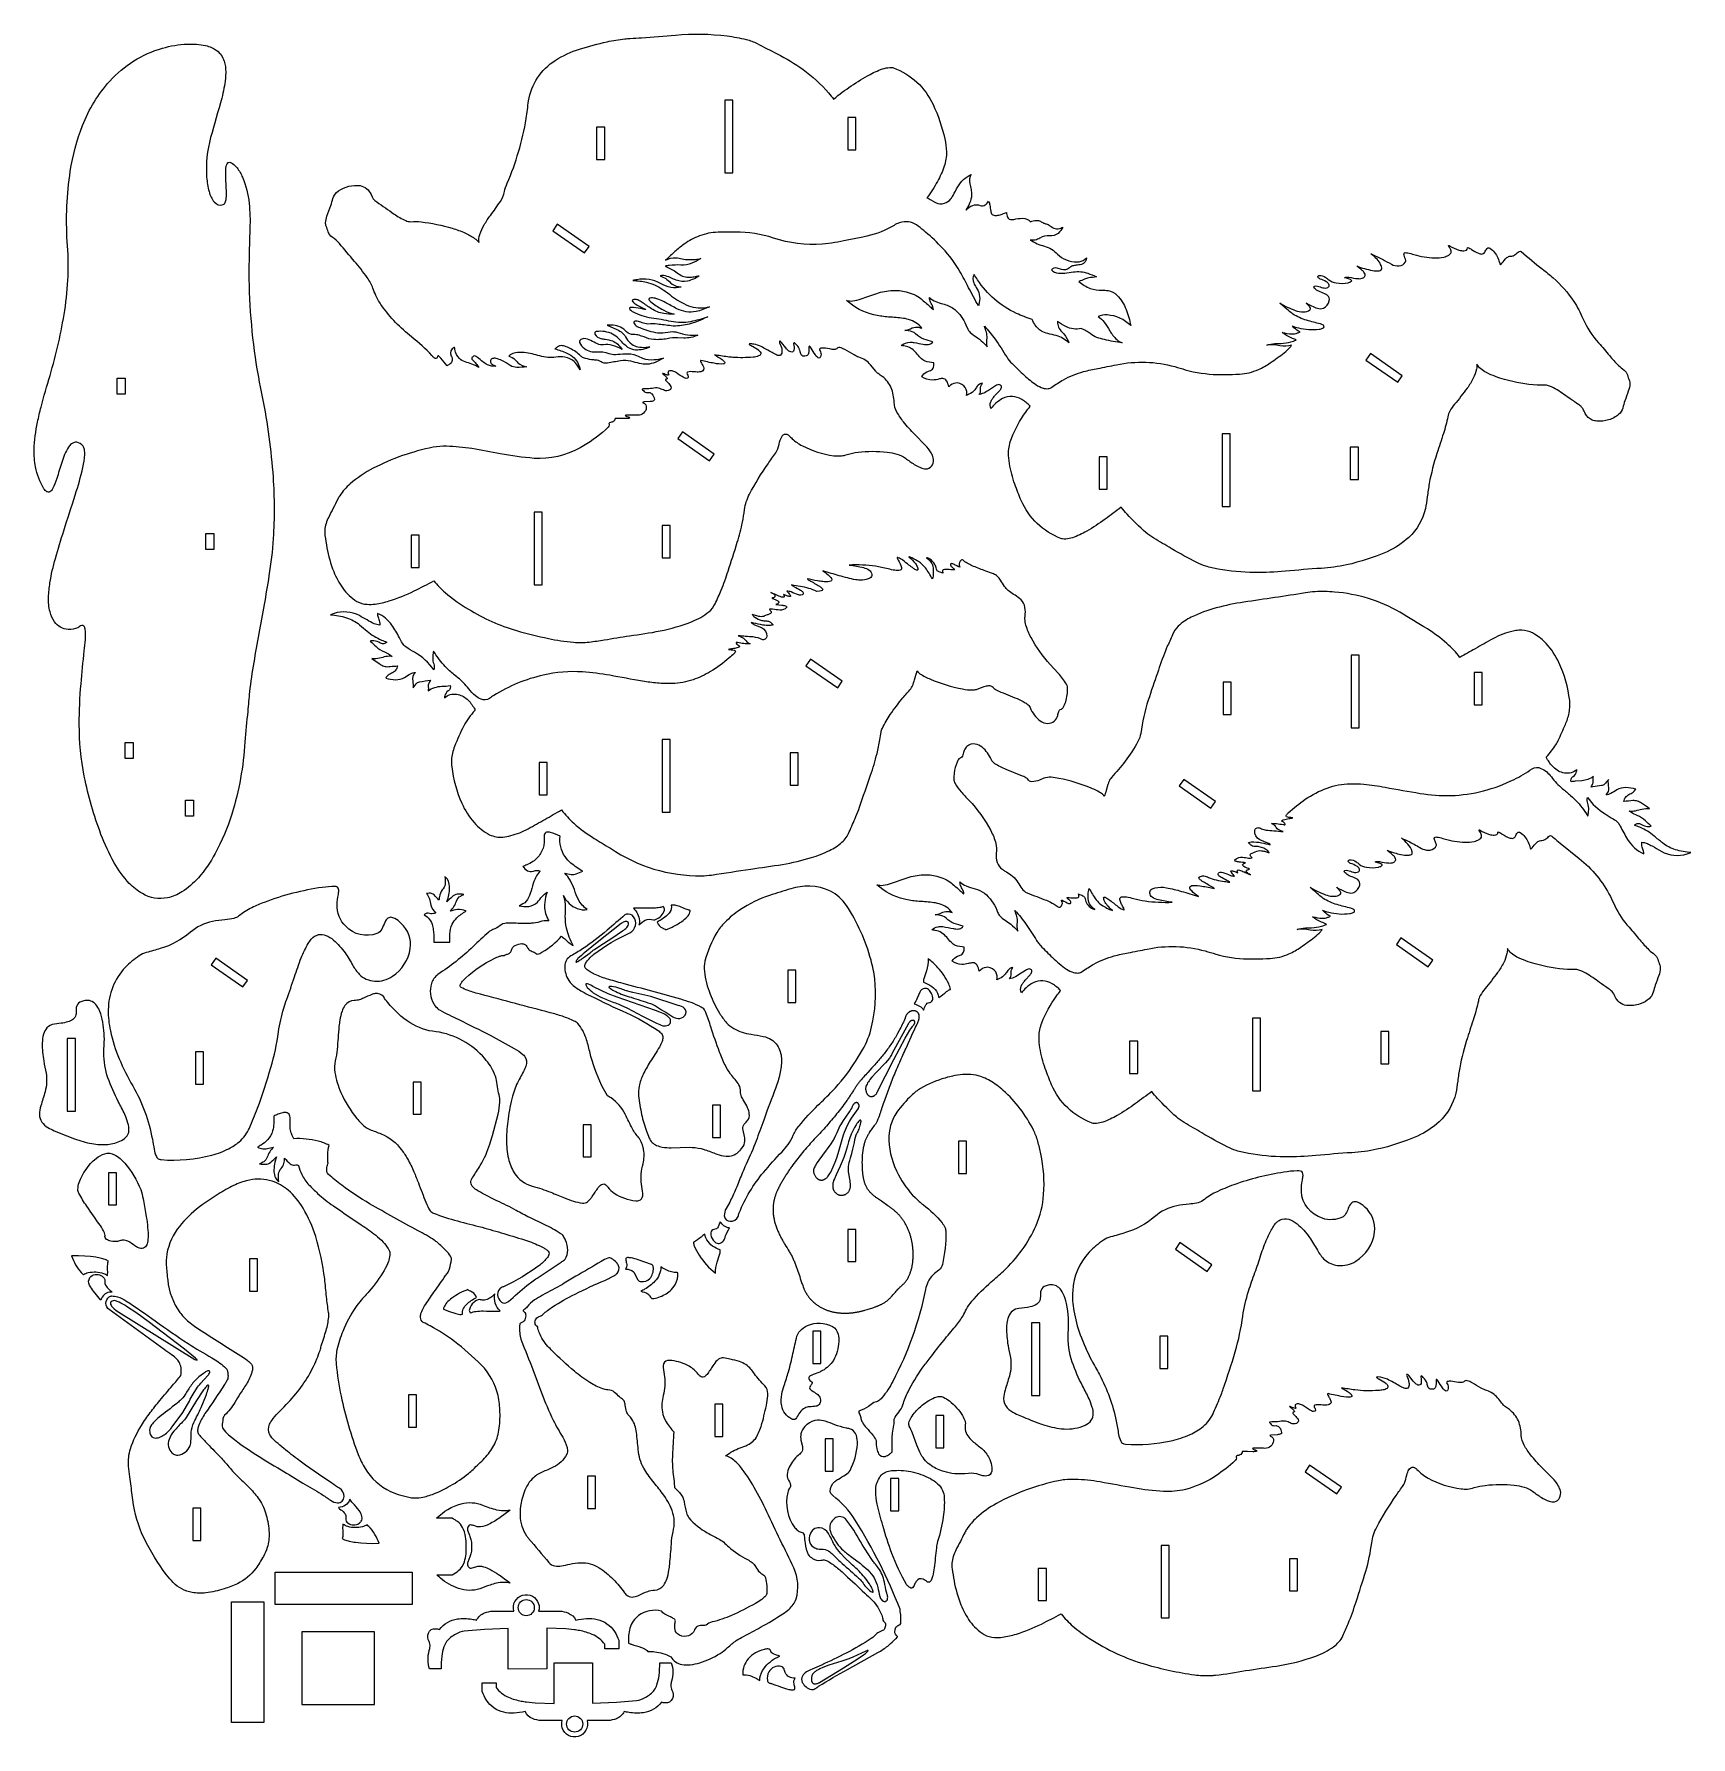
# Model space of a CAD drawing. Extents: x -154 to 462, y -505 to 129.
import ezdxf

# ---------------------------------------------------------------- set-up
doc = ezdxf.new("R2010")
doc.units = 0
doc.header["$MEASUREMENT"] = 0
doc.layers.get('0').update_dxf_attribs({"linetype": 'CONTINUOUS'})

msp = doc.modelspace()

# ---------------------------------------------------------------- linework, layer by layer
for points in [[(164.9, 56.82, -0.077275), (154.26, 53.04), (148.33, 51.9, -0.037211), (139.12, 50.39, -0.100791), (121.02, 52.67, 0.073926), (106.79, 54.9, 0.014815), (99.44, 54.75, 0.08555), (92.69, 53.15, 0.065025), (87.12, 49.96, 0.022769), (83.87, 47.25, 0.003792), (80.76, 44.37, -0.153813), (84.67, 45.33, -0.028229), (86.99, 44.87, 0.071232), (91.97, 44.72, 0.020928), (93.95, 45.01, -0.040647), (90.55, 43.25, -0.109795), (86.53, 42.61, 0.04221), (82.15, 42.45, 0.020819), (80.7, 42.2, -0.007199), (83.6, 40.75, -0.046741), (85.63, 39.36, 0.182794), (89.91, 38.11, 0.035893), (91.98, 38.36, -0.010618), (93.35, 38.56, -0.094366), (88.97, 36.65, -0.134216), (84.76, 36.98, -0.0481), (82.72, 37.89, 0.081373), (80.07, 38.66, 0.071339), (78.77, 38.58, -0.12239), (82.66, 36.04, 0.161252), (85.58, 34.58, 0.02722), (86.62, 34.45, -0.114236), (82.78, 34.22, -0.083936), (78.97, 35.79, 0.174209), (70.11, 37.15, 0.014918), (68.7, 36.87, -0.044532), (73.68, 36.24, -0.088665), (79.9, 33.42, -0.022846), (82.35, 31.63, 0.054683), (88.48, 27.84, 0.146721), (95.75, 26.77, 0.029606), (97.12, 27.07, -0.064796), (92.17, 25.31, -0.167337), (85.04, 26.34, -0.005485), (80.89, 28.61, 0.024123), (78.27, 29.85, 0.033176), (76.9, 30.28, 0.089013), (75.12, 30.31, 0.170089), (74.67, 30.08, 0.22192), (74.65, 29.87, 0.137399), (75.31, 28.91, 0.055243), (79.39, 26.22, 0.041568), (82.82, 24.68, 0.022846), (84.03, 24.33, -0.037139), (80.12, 24.55, -0.110021), (75.59, 26.34, -0.005212), (72.08, 28.73, 0.048123), (70.52, 29.61, 0.114774), (69.34, 29.77, 0.03862), (68.69, 29.69, 0.313509), (68.4, 29.31, 0.171431), (68.47, 29.13, 0.089671), (70.21, 27.72, 0.010374), (73.23, 26.2, -0.081593), (73.42, 26.07, -0.035593), (72.43, 26.21, 0.01952), (68.92, 26.85, 0.070539), (67.64, 26.8, 0.451869), (67.42, 26.26, 0.097076), (67.58, 26.03, 0.058781), (68.73, 25.2, 0.081463), (75.55, 22.99, -0.022248), (82.86, 21.7, 0.093939), (90.18, 21.66, 0.024569), (93.37, 22.39, 0.010847), (96.5, 23.35, -0.020157), (91.73, 21.28, -0.066469), (86.04, 20.05, -0.065792), (82.87, 19.98, 0.003042), (77.78, 20.61, 0.042274), (74.28, 20.64, -0.059957), (73.14, 20.81, -0.015693), (71.15, 21.49, 0.11635), (69.44, 21.71, 0.453904), (68.98, 21.07, 0.163726), (70.27, 19.8, 0.04224), (72.32, 18.91, 0.007247), (75.28, 17.94, 0.130182), (82.54, 17.76, -0.122056), (85.32, 17.51, 0.098808), (92.8, 16.51, -0.125399), (87.61, 15.45), (85.41, 15.58, 0.060326), (81.47, 15.19, -0.062485), (76.43, 14.88, -0.087563), (72.8, 15.85, 0.017569), (71.03, 16.47, 0.074366), (68.91, 16.72, -0.20073), (66.34, 17.71, 0.199223), (61.31, 20.18, 0.024896), (59.15, 20.23), (62.7, 18.66, -0.17639), (66.28, 15.29, 0.083701), (68.21, 13.14, 0.115067), (70.56, 12.16, 0.07122), (73.53, 12.03, 0.016131), (74.95, 12.17, -0.138566), (69.65, 10.99, -0.11634), (66.99, 11.82, -0.033733), (66.55, 12.14, -0.036095), (63.46, 15.16, 0.161002), (58.27, 17.82, 0.088956), (55, 17.83, 0.112838), (54.45, 17.55, 0.147491), (54.56, 16.92, 0.23616), (56.76, 15.26, 0.023665), (58.33, 15.05, -0.043302), (61.09, 14.36, -0.097684), (63, 13.14, -0.049839), (64.71, 11.15, 0.054867), (61.03, 12.72, 0.108319), (57.75, 12.89, -0.140495), (55.46, 13.24, -0.008789), (53.06, 14.53, 0.096641), (50.47, 15.22, 0.218382), (48.92, 14.55, 0.249625), (48.82, 13.84, 0.156745), (50.63, 11.53, 0.184598), (55.3, 10.29, -0.120437), (59.67, 9.69, 0.077319), (62.17, 9.37, 0.014914), (65.78, 9.59, -0.112337), (70.06, 8.95, -0.009591), (72.24, 7.97, 0.115371), (76.57, 7.4, 0.044111), (80.03, 8.01, -0.032921), (76.91, 6.39, -0.076833), (73.96, 5.68, -0.070617), (71.11, 5.98, 0.004981), (67.93, 6.78, 0.087094), (64.02, 6.94, 0.010336), (59.25, 6.1, -0.089414), (57.62, 6.17, -0.093193), (56.8, 6.58, 0.145169), (54.9, 7.25, -0.019485), (53.29, 7.33, -0.055719), (50.23, 8.14, -0.092853), (49.27, 8.76, 0.075394), (45.29, 11.53, 0.034624), (43.31, 12.41, 0.104031), (41.67, 12.59, 0.128661), (40.58, 12.12, -0.006483), (39.61, 11.39, -0.050938), (44.12, 9.85, -0.075697), (46.78, 8.04, -0.095698), (48.32, 5.81, -0.044226), (49.07, 3.57, 0.062785), (47.18, 6.3, 0.162096), (43.31, 8.31, 0.082225), (40.04, 8.36, -0.048465), (37.05, 8.19, -0.055974), (34.03, 8.77, 0.047965), (28.22, 10.01, 0.063583), (24.99, 9.94, 0.102623), (23.01, 9.15, 0.044404), (22.48, 8.69, -0.129064), (24.85, 7.32, -0.004692), (25.87, 6.28, 0.150716), (29.18, 4.78, -0.037771), (25.44, 4.5, -0.131228), (23.04, 5.19, 0.045153), (19.89, 7.1, 0.046271), (17.79, 7.84, 0.121482), (16.44, 7.83, 0.561306), (15.98, 6.01, 0.081253), (16.61, 5.51, 0.031173), (17.68, 4.98, -0.164332), (14.54, 5.53, -0.051963), (12.88, 6.61, -0.026721), (10.9, 8.24, 0.141452), (9.8, 8.78, 0.222824), (8.98, 8.37, 0.170388), (8.7, 7.88, 0.213865), (8.88, 7.41, 0.041939), (9.56, 6.76, -0.045973), (10.93, 5.14, -0.030051), (11.33, 4.45, 0.085568), (8.73, 5.78, 0.0105), (6.21, 6.55, -0.123432), (4.13, 7.88, -0.173002), (2.42, 11.16, 0.019325), (2.31, 11.91, 0.281839), (2.16, 11.88, 0.405111), (0.98, 8.98, -0.036902), (1.39, 8.1, -0.104585), (1.47, 7.1, -0.18404), (0.7, 5.9, -0.03475), (-0.41, 5.14, 0.003764), (-2.76, 7.9, 0.014501), (-3.6, 8.78, 0.596695), (-3.99, 8.65, -0.128211), (-4.33, 7.9, 0.054321), (-4.87, 7.82, -0.101634), (-5.22, 8.07, -0.025411), (-6.16, 8.95, 0.041596), (-13.65, 15.86, -0.073389), (-24.73, 27.43, -0.040639), (-26.98, 31.31, -0.024731), (-28.02, 34.01, 0.062623), (-30.16, 37.96, 0.02328), (-34.89, 43.98, -0.005827), (-40.53, 50.64, 0.08364), (-43.21, 52.97, -0.157935), (-44.67, 54.94, 0.038349), (-45.44, 57.08, -0.096081), (-45.63, 58.34, -0.073742), (-45.14, 60.83), (-43.69, 64.79, 0.018659), (-42.96, 67.4, -0.162701), (-40.86, 70.21, -0.189484), (-32.81, 72.16, -0.261299), (-28.75, 68.83, 0.148558), (-26.64, 66.11, -0.00352), (-20.2, 61.59, 0.046817), (-15.85, 59.17, 0.088085), (-13.95, 58.74, -0.042163), (-10.13, 58.69, -0.043741), (1.48, 56.31, -0.024565), (6.17, 54.58, -0.048788), (9.79, 52.54, -0.059356), (11.43, 51, -0.108501), (11.72, 53.99, -0.060466), (13.36, 57.57, -0.028692), (15.76, 61.21, 0.009413), (19.36, 66.25, 0.100813), (20.85, 69.96, -0.035893), (21.89, 73.05, 0.031511), (26.12, 84.74, 0.037806), (28.96, 97.14, -0.003205), (29.88, 103.71, -0.216015), (39.81, 118.79, -0.069912), (48.82, 122.95, -0.021328), (59.07, 125.7, -0.023565), (65.66, 126.78, -0.013168), (67.66, 126.94, 0.00522), (71.88, 127.19, 0.003527), (84.52, 128.22, -0.053417), (103.72, 127.87, -0.025899), (110.85, 126.54, -0.055993), (114.88, 125.04, 0.001003), (122.32, 121.24, -0.031462), (131.98, 115.4, -0.060575), (141.44, 106.65, -0.010754), (143.33, 104.36, -0.046883), (156.88, 113.57, -0.04869), (162.19, 115.79, -0.081642), (164.89, 116.12, -0.063611), (165.57, 116, -0.198631), (180.32, 102.34, -0.058116), (184.69, 89.57, -0.035838), (185.3, 84.8, -0.089662), (184.48, 79.39, -0.045121), (181.96, 73.74, -0.036666), (178.03, 67.65, -0.023452), (179.23, 67.06), (181.27, 65.9, 0.222851), (184.52, 65.58, 0.14607), (186.88, 67.19, 0.054906), (187.77, 68.49, -0.012896), (189.52, 71.75, -0.13922), (194.46, 76.35, 0.158009), (193.97, 72.86, 0.009092), (194.46, 70.74, -0.050118), (194.65, 68.61, -0.097258), (193.91, 65.6, -0.051434), (192.46, 63.02, -0.089847), (195.09, 64.83, -0.183826), (197.85, 64.82, 0.243257), (199.74, 65.02, 0.081981), (200.97, 66.38, -0.071601), (201.45, 64.92, -0.007841), (201.76, 62.72, 0.156826), (202.33, 61.44, 0.125151), (202.88, 61.13, 0.111513), (204.41, 61.13, 0.051623), (206.08, 61.59, -0.00363), (207.7, 62.2, 0.106501), (208, 60.43, 0.164747), (208.66, 59.74, 0.150423), (210.38, 59.62, -0.041161), (213.56, 60.02, -0.200367), (216.6, 58.73, -0.054456), (218.68, 59.21, -0.131571), (220.32, 58.89, 0.027432), (221.38, 58.25, 0.053604), (222.45, 57.93, -0.084801), (223.77, 57.24, 0.083777), (225.71, 56.19, 0.174385), (227.87, 56.35, 0.042347), (228.65, 56.76, -0.089339), (226.85, 54.41, -0.210001), (223.65, 53.46, 0.161804), (220.07, 52.65, -0.093831), (218.28, 51.9, -0.090753), (216.52, 51.96, 0.09816), (221.76, 49.66, -0.144594), (226.56, 46.68, 0.181324), (233.85, 43.75, 0.170319), (236.81, 44.75, 0.052754), (237.4, 45.35, -0.34699), (235.58, 42.86, -0.049245), (233.54, 42.51, 0.025747), (232.24, 42.26, 0.13046), (231.02, 41.52, -0.248853), (228.12, 40.93), (226.45, 41.47, 0.302176), (224.37, 40.81, 0.155179), (226.93, 39.63, 0.065991), (229.31, 39.61, 0.003016), (232.57, 40.07, -0.117264), (237.87, 39.57, -0.039128), (241.14, 38.18, 0.029064), (238.22, 37.8, 0.036436), (236.64, 37.3, -0.008261), (234.59, 36.5, 0.08934), (238.79, 33.9, 0.101551), (243.27, 33.27, -0.036446), (245.44, 33.09, -0.14709), (248.75, 31.37, -0.071767), (250.73, 28.87, -0.069511), (253.14, 23.11, -0.024176), (253.84, 20.09, 0.181871), (245.12, 24.03, 0.107613), (241.72, 23.47, -0.093873), (244.03, 21.31, -0.029264), (246.03, 18.12, 0.074595), (248.63, 14.92, 0.069588), (250.67, 13.61, -0.013197), (244.07, 14.85, -0.024847), (241.28, 15.65, -0.079635), (238.79, 17.1, 0.043114), (237.19, 18.16, 0.024478), (235.45, 18.99, -0.173856), (229.73, 19.73, -0.039348), (226.61, 21.59, 0.210702), (228.3, 17.67, -0.10802), (230.54, 14.43, -0.030355), (230.78, 13.68, 0.121798), (226.17, 16.35, 0.015101), (222.98, 17.12, -0.06159), (220.66, 18, -0.122919), (218.35, 20.22, -0.053842), (217.23, 22.37, -0.02975), (211.33, 24.62, -0.139378), (196.88, 37.12, -0.01452), (195.62, 39.13, 0.242159), (195.44, 35.96, 0.052672), (196.39, 34.31, -0.204706), (197.53, 28.71, -0.029344), (197.21, 27.41, -0.01076), (193.57, 34.19, 0.005037), (190.34, 40.16, 0.061632), (183.88, 48.86, 0.031167), (177.57, 54.85, 0.004506), (174.83, 57.12, 0.22692), (168.74, 58.55, 0.063206), (166.76, 57.91, 0.010826)], [(-75.68, -134.82, -0.060313), (-80.54, -161.71, -0.046615), (-86.75, -176.44, -0.05196), (-92.99, -185.41, -0.070955), (-99.13, -190.7, -0.081975), (-104.46, -192.87, -0.18302), (-113.81, -191.32, -0.072586), (-118.68, -187.5, -0.061372), (-124.28, -179.81, -0.03999), (-129.21, -169.26, -0.039625), (-135.41, -147.66, -0.049476), (-137.27, -128.33, -0.022444), (-136.63, -113.23, -0.00779), (-135.43, -100.98, 0.008034), (-135.02, -96.78, 0.042821), (-135.11, -92.85, 0.128874), (-135.54, -91.76, 0.269743), (-136.35, -91.52, 0.103055), (-137.15, -91.87, 0.013564), (-137.83, -92.38, -0.093815), (-141.38, -92.99, -0.235984), (-146.47, -90.16, -0.090643), (-148.16, -86.44, -0.071947), (-148.73, -81, -0.031646), (-148.19, -75.63, -0.029056), (-146.18, -66.59, -0.009413), (-143.01, -56.24, -0.004131), (-138.79, -42.97, 0.019777), (-135.92, -32.73, 0.045657), (-135.23, -27.95, 0.043946), (-135.35, -26.05, 0.09576), (-135.89, -24.75, 0.168259), (-138.18, -23.36, 0.217439), (-140.18, -23.92, 0.081522), (-141.29, -25.15, 0.052266), (-142.73, -27.89, 0.020404), (-143.77, -30.83, 0.005948), (-145.65, -36.84, -0.046261), (-147.2, -40.61, -0.133099), (-148.24, -41.76, -0.258398), (-149.31, -41.74, -0.109508), (-150.45, -40.61, -0.093284), (-153.56, -32.49, -0.054545), (-154.09, -26.08, -0.040254), (-152.8, -15.85, -0.014195), (-151.51, -10.25, -0.008575), (-148.16, 1.54, 0.031501), (-142.68, 25.73, 0.058313), (-141.76, 51.38, -0.053062), (-140.62, 77.51, -0.054235), (-136.08, 94.56, -0.088599), (-125.95, 111.05, -0.139104), (-106.36, 123.32, -0.05795), (-97.1, 124.83, -0.056104), (-90.32, 124.31, -0.101363), (-86.11, 122.43, -0.159217), (-83.4, 118.52, -0.079945), (-82.81, 114.48, -0.028165), (-82.93, 112.05, -0.037801), (-84.28, 104.77, -0.003663), (-88.44, 90.07, 0.082299), (-89.9, 75.31, 0.04191), (-89.02, 69.95, 0.098123), (-87.11, 66.09, 0.316092), (-83.76, 65.1, 0.201062), (-83.01, 65.86, 0.080538), (-82.61, 67.46, 0.037715), (-82.56, 70.34, -0.009499), (-82.8, 77.43, -0.054076), (-82.51, 79.82, -0.103436), (-82.07, 80.59, -0.289983), (-81.05, 80.78, -0.046971), (-80.29, 80.42, -0.071236), (-78.61, 78.78, -0.068005), (-76.56, 75.28, -0.075388), (-74.11, 65.57, -0.033942), (-73.81, 56.19), (-74.09, 47.1, 0.04212), (-71.88, 8.24, 0.016166), (-69.2, -6.42, -0.031201), (-65.2, -36.36, -0.032379), (-65.14, -59.15, -0.022818), (-66.73, -73.11, -0.00812), (-68.55, -83.76, 0.001249), (-72.39, -105.3, 0.01376), (-73.95, -116.19, 0.005182), (-74.62, -123.48, 0.005052)], [(228.82, -0.07, -0.060024), (236.33, 2.95, -0.026905), (241.62, 4.12, 0.006897), (248.62, 5.52, -0.11844), (270.24, 4.82, -0.007857), (274.16, 3.63, 0.061216), (285.97, 1.87, 0.012749), (289.01, 1.84, 0.008183), (294.34, 2, 0.089349), (301.41, 3.75, 0.051451), (305.79, 6.21, 0.005475), (310.96, 9.94, 0.04622), (313.09, 11.94, 0.026546), (313.72, 12.77, -0.139855), (309.3, 12.58, 0.096416), (304.43, 12.8, -0.049389), (307.52, 13.41, -0.020222), (309.81, 13.46, 0.067289), (313.46, 14.02, 0.014755), (315.39, 14.66, 0.058169), (314.82, 14.99, -0.039004), (311.79, 16.42, -0.043862), (310.22, 17.57, 0.065993), (313.76, 16.99, 0.087476), (315.87, 17.34, 0.025119), (316.87, 17.74, -0.067805), (314.58, 19.28, -0.031887), (313.94, 19.94, 0.018933), (316.22, 19.21, 0.088966), (324, 18.7, 0.05601), (325.31, 19.07, 0.243836), (325.8, 19.61, 0.265565), (325.51, 20.2, 0.077446), (324.41, 20.72, -0.005665), (319.3, 22.05, -0.069675), (314.15, 24.39, -0.023655), (313.44, 24.92, -0.004476), (309.29, 28.48, 0.043569), (314.99, 25.74, 0.087447), (318.18, 25.15, 0.146581), (320.51, 25.9, 0.170707), (320.76, 26.34, 0.114467), (320.73, 26.57, 0.107319), (320, 27.6, -0.04766), (319.15, 28.53, 0.066227), (323.31, 26.53, 0.174071), (325.54, 26.57, 0.214738), (327.74, 29.33, 0.288221), (326.98, 31.35, 0.073325), (326.07, 31.91, -0.014117), (323.84, 32.83, -0.085914), (322.27, 33.92, -0.162588), (321.98, 34.48, -0.318745), (322.21, 34.81, -0.128668), (323.32, 34.79, 0.008318), (325.36, 34.15, 0.159993), (327.21, 34.28, 0.2165), (327.65, 34.8, 0.2165), (327.54, 35.47, 0.132081), (326.6, 36.4, 0.032329), (324.35, 37.41, -0.154477), (323.43, 38.16, -0.348708), (323.53, 38.51, -0.119073), (323.89, 38.66, -0.186777), (326.43, 37.99, -0.02424), (327.5, 37.1, 0.130276), (330.28, 35.95, 0.086555), (334.73, 36.03, 0.079177), (335.8, 36.43, 0.209395), (336.05, 36.76, 0.239368), (335.91, 37.03, 0.058866), (335.3, 37.36, 0.019507), (333.69, 37.83, -0.098528), (333.43, 37.96, -0.344696), (333.45, 38.02, -0.099099), (335.05, 38.07, 0.019901), (338.53, 37.56, 0.117073), (340.38, 37.81, 0.234639), (341.1, 38.7, 0.197123), (340.82, 39.65, 0.052399), (339.93, 40.62, 0.007678), (337.94, 42.27, 0.04953), (343.84, 40.58, 0.071504), (346.23, 40.49, 0.145696), (347.05, 40.82, 0.235866), (347.26, 41.56, 0.09077), (346.59, 43.27, 0.066468), (345.06, 45.21, 0.028314), (343.21, 46.82, -0.020164), (347.46, 44.79, 0.00905), (350.84, 42.92, 0.140381), (353.77, 42.32, 0.218804), (356.01, 43.63, 0.068975), (356.21, 44.05, 0.15262), (356.24, 44.33, -0.004455), (355.54, 46.28, -0.221828), (355.58, 47.06, -0.196113), (355.98, 47.22, -0.064343), (356.92, 47.14, -0.026667), (359.18, 46.54, 0.066542), (366.89, 45.27, 0.058194), (370.3, 45.59, 0.066773), (372.17, 46.33, 0.053432), (372.74, 46.77, 0.231168), (373.03, 47.86, 0.102203), (372.19, 49.62, -0.134893), (372.08, 49.91), (372.11, 49.93, -0.090673), (372.47, 49.8, 0.059624), (375.95, 48.17, 0.067075), (377.78, 47.89, 0.123993), (378.77, 48.2, 0.247417), (379.13, 48.99, -0.229889), (379.17, 49.07, -0.229889), (379.26, 49.1, -0.072169), (380.65, 48.37, 0.037548), (383.22, 46.97, 0.069865), (384.38, 46.69, 0.294519), (385.55, 47.36, -0.04308), (386.44, 48.8, -0.401215), (387.44, 48.94, -0.145711), (390.41, 45.24, -0.036201), (391.17, 43.06, 0.159044), (391.37, 42.75, 0.243184), (391.43, 42.76, 0.068466), (391.93, 43.26, -0.050308), (393.81, 45.36, -0.146785), (395.09, 45.95, 0.090196), (396.05, 46, 0.075969), (396.55, 46.23, 0.029519), (398.01, 47.41, -0.17636), (398.8, 47.72, -0.128248), (399.15, 47.6, 0.015214), (406.97, 41.17, -0.007968), (411, 37.84, -0.064925), (418.68, 29.07, -0.042601), (422.09, 22.68, 0.082686), (427.92, 13.65, -0.012009), (431.93, 8.89, 0.024761), (435.3, 5.25, 0.033993), (437.38, 3.53, -0.154704), (438.6, 1.73, 0.043632), (439.38, -0.42, -0.080145), (439.54, -1.52, -0.081761), (438.96, -4.34, -0.001832), (437.65, -7.93, 0.030208), (436.9, -10.62, -0.139873), (435.37, -12.99, -0.111014), (431.64, -15, -0.105465), (427.21, -15.48, -0.054794), (425.54, -15.07, -0.174306), (422.92, -12.62, 0.010466), (422.14, -11.04, 0.083938), (421.39, -10.09, 0.019196), (420.15, -9.11, 0.002911), (416.88, -6.86, 0.030588), (411.78, -3.47, 0.052568), (408.91, -2.21, 0.10082), (407.44, -2.08, -0.042068), (405.08, -2.12, -0.043879), (392.95, -0.01, -0.046563), (386.22, 2.56, -0.052273), (384.04, 4.03, -0.0785), (382.67, 5.69, -0.062835), (382.48, 3.91, -0.062242), (381.28, 0.49, -0.042795), (379.01, -3.22, -0.010913), (374.32, -9.22, 0.039162), (372.58, -11.74, 0.086462), (371.85, -13.86, -0.02138), (370.18, -20.07, -0.003614), (367.77, -27.49, 0.033184), (364.91, -38.63, 0.013673), (364.18, -43.65, -0.018991), (363.46, -48.05, -0.153249), (357.28, -58.74, -0.086144), (349.22, -64.06, -0.048038), (334.14, -68.98, -0.039046), (324.72, -70.26, 0.008145), (311.45, -71.33, -0.020962), (299.83, -71.83, -0.042897), (286.39, -70.55, -0.018722), (281.75, -69.48, -0.048142), (278.45, -68.09, -0.019077), (268.95, -62.87, 0.001032), (262.46, -59.06, -0.043197), (259.53, -56.95, -0.030113), (252.49, -50.05, -0.012571), (250.36, -47.55, -0.002815), (244.32, -52.01, -0.021314), (237.48, -56.42, -0.047162), (232.19, -58.87, -0.050786), (229.76, -59.39, -0.052064), (228.52, -59.34, -0.046848), (227.89, -59.18, -0.198745), (213.1, -45.02, -0.010922), (210.74, -38.98, -0.041752), (208.73, -31.29, -0.038533), (208.41, -27.19, -0.085414), (209.5, -21.89, -0.063073), (214.79, -12.13, -0.013881), (216.44, -9.93, 0.07033), (213.32, -7.39, 0.106415), (209.86, -6.31, 0.137204), (206.21, -7.1, 0.070326), (203.69, -8.85, 0.03528), (201.85, -10.8, -0.214482), (201.8, -8.31, -0.056294), (202.42, -7.17, -0.029293), (203.24, -6.11), (205.11, -4.03, 0.095739), (205.76, -2.98, 0.361508), (205.38, -2.11, 0.062296), (204.77, -1.86, 0.097329), (203.24, -2.53, -0.015363), (200.18, -4.51, -0.055436), (198.1, -5.39, -0.027), (197.4, -5.55, 0.229076), (198.02, -3.69, -0.20886), (198.66, -1.4, 0.204583), (196.77, -2.44, -0.01701), (195.83, -3.83, -0.107431), (193.68, -5.5, -0.022426), (192.78, -5.91, 0.218715), (192.29, -3.02, 0.242778), (189.42, -1.26, 0.171232), (186.8, -2.15, 0.034254), (186.16, -2.69, 0.081289), (185.38, -0.51, 0.25792), (183.96, 0.39, 0.078083), (182.67, 0.22, -0.053326), (180.15, -0.22, -0.16523), (176.11, 1.06, -0.175657), (178.01, 2.82, 0.005145), (179.37, 3.33, 0.236793), (180.48, 4.66, 0.068717), (180.63, 6.27, -0.102193), (177.37, 6.88, -0.091661), (175.67, 8.05, -0.024354), (174.09, 9.9, 0.156728), (170.46, 12.29, 0.053509), (168.49, 12.66, -0.192673), (171.84, 13.89, -0.043553), (173.32, 13.78, -0.010002), (176.63, 13.13, 0.086102), (178.69, 13.04, 0.218087), (180.26, 14.08, -0.046167), (176.88, 15.06, -0.090848), (173.81, 17.05, 0.149532), (171.24, 18.18, 0.026028), (169.78, 18.29, 0.07783), (172.59, 19.21, -0.161023), (175.01, 19.45, -0.037766), (176.14, 19.11, 0.165958), (171.24, 22.35, 0.039609), (168.61, 22.87, 0.008312), (163.12, 23.32, -0.030816), (158.33, 24.06, -0.124774), (148.08, 29.46, 0.102599), (150.44, 29.27, 0.05696), (153.56, 30, -0.005446), (159.35, 32.03, -0.063267), (165.33, 33.18, -0.07925), (170.36, 32.6, -0.027942), (173.3, 31.6, -0.072777), (175.87, 30.02, -0.014963), (179.12, 27.17, 0.011762), (180.44, 26.05, 0.165033), (179.84, 27.89, -0.068669), (179.11, 29.68, -0.044831), (179.02, 30.49, 0.102565), (181.36, 29, 0.031077), (183.95, 28.17, -0.08323), (188, 26.34, -0.090544), (190.84, 23.42, -0.04834), (192.54, 20.4), (193.23, 18.78, 0.111776), (194.6, 17.13, 0.01406), (196.91, 15.48, -0.0413), (199.52, 13.31, -0.027196), (200.48, 12.21, -0.080142), (200.4, 15.55, 0.081198), (200.15, 17.58, 0.019253), (199.42, 19.83, -0.036203), (203.37, 15.05, -0.018061), (207.73, 8.4, 0.066101), (209.76, 5.96, 0.010585), (214.3, 1.53, 0.032776), (218.61, -1.9, 0.067084), (221.25, -3.2, 0.097391), (223.15, -3.38, 0.105543), (224.47, -2.85, -0.019666)], [(60.71, -15.89, 0.082345), (59.94, -16.15, 0.086341), (59.74, -16.33, -0.03195), (59.82, -16.89, -0.15054), (59.45, -17.74, -0.059846), (58.45, -18.73, -0.050654), (49.01, -25.44, -0.142312), (31.88, -29.33, -0.026048), (19.32, -27.63, 0.005153), (8.79, -25.71, 0.031575), (-0.66, -24.84, 0.046782), (-5.63, -25.22, 0.071025), (-27.94, -33, 0.057472), (-36.53, -38.84, 0.060882), (-40.37, -43.22, 0.028586), (-41.13, -44.54, -0.003012), (-44.51, -51.16, 0.097685), (-45.96, -56.04, 0.045518), (-45.9, -58.08, 0.005908), (-45.19, -62.58, 0.047138), (-42.63, -71.48, 0.055653), (-39.27, -77.66, 0.102248), (-33.99, -82.56, 0.115963), (-30.15, -83.65, 0.053288), (-27.2, -83.54, 0.043687), (-22.01, -82.39, 0.039482), (-12.71, -78.67, 0.006056), (-5.38, -74.92, 0.048261), (-1.23, -79.21, 0.043376), (7.53, -85.49, 0.064583), (25.35, -93.42, 0.027031), (37.26, -96.35, 0.032606), (46.53, -97.78, 0.043967), (52.41, -97.68, 0.013078), (58, -96.89, -0.004053), (67.4, -95.36, 0.015326), (78.78, -93.56, 0.044972), (90.68, -90.07, 0.076826), (96.9, -86.44, 0.093593), (99.27, -83.44, 0.007772), (101.53, -78.34, 0.018314), (104.07, -71.31, 0.001774), (107.51, -60.52, 0.02484), (109.45, -53.09, 0.018656), (110.17, -48.43, -0.086151), (112.05, -42.65, -0.031181), (118.93, -31.38, -0.020224), (121.8, -27.29, 0.105478), (123.02, -24.08, -0.085597), (124.15, -21.05, -0.14193), (125.01, -20.33, -0.198388), (126.19, -20.48, -0.049809), (126.65, -20.79, -0.019512), (127.93, -22.05, 0.068605), (131.7, -24.66, 0.088386), (143.37, -28.33, 0.043529), (146.24, -28.4, 0.070038), (148.36, -27.88, -0.049937), (152.42, -27.07, -0.059276), (163.22, -26.99, -0.03501), (166.87, -27.71, -0.088536), (170.06, -29.28, 0.016445), (173.32, -31.56, 0.04828), (176.2, -32.97, 0.121653), (178.21, -33.18, 0.229564), (180.07, -31.68, 0.183065), (180.38, -29.11, 0.0741), (179.66, -27.32, 0.059793), (177.41, -24.37), (173.5, -20.46, -0.021301), (169.31, -15.74, -0.039028), (166.9, -12.11, -0.112701), (165.84, -8.46, 0.094458), (164.74, -3.08, 0.125859), (161.45, 1.13, 0.014312), (159.9, 2.21, -0.049645), (158.99, 3.07), (157.06, 5.52, 0.144458), (152.72, 8.32, -0.031789), (150.95, 9.14, -0.003191), (147.52, 11.13, 0.05546), (145.7, 11.9, 0.160501), (144.94, 11.84, 0.061987), (144.51, 11.48, -0.147627), (143.85, 11.24, -0.070873), (142.47, 11.27, 0.014596), (139.61, 11.71, 0.094941), (138.28, 11.55, 0.390917), (138.07, 11.09, 0.008493), (138.5, 10.3, -0.202589), (138.5, 8.51, -0.083427), (138.24, 8.11, -0.345496), (137.58, 8.09, -0.091209), (136.54, 9.19, -0.016832), (134.96, 11.69, 0.075832), (134.4, 12.35), (134.31, 12.39, 0.233552), (134.24, 12.36, 0.124737), (134.16, 12.13), (134.1, 10.52, -0.059935), (133.84, 9.36, -0.25689), (133.08, 8.78, -0.058485), (132.19, 8.69, -0.249686), (131.28, 9.32, -0.068745), (130.83, 10.61, 0.066175), (129.97, 12.45, 0.04358), (129.09, 13.39, 0.060807), (128.74, 13.64, 0.472878), (128.47, 13.46, 0.075649), (128.47, 13.23, -0.09495), (128.58, 10.97, -0.42237), (127.38, 10.26, -0.105338), (126.17, 11.1, -0.032003), (125.56, 11.77), (123.99, 13.78, 0.093521), (123.45, 14.26), (123.31, 14.31, 0.369649), (123.2, 14.26, 0.174259), (123.25, 13.68, -0.047028), (124.05, 11.26, -0.116147), (124.03, 9.85, -0.11153), (123.61, 9.12, -0.202069), (122.99, 8.96, -0.084558), (122.27, 9.12, -0.053131), (120.42, 10.02, 0.015004), (116.38, 12.26, 0.062945), (113.65, 13.15, 0.053592), (112.06, 13.25, 0.319479), (111.96, 13.17, 0.319479), (112.01, 13.05, 0.048027), (113.38, 12.26, -0.04057), (115.48, 10.9, -0.106961), (116.2, 10, -0.328241), (115.98, 9.09, -0.125666), (115.43, 8.77, -0.067799), (113.36, 8.32, -0.03762), (105.83, 8.24, -0.012315), (103.87, 8.44, -0.007331), (98.99, 9.2, -0.035142), (101.83, 7.44, -0.057449), (102.76, 6.54, -0.469217), (102.6, 5.89, -0.116414), (102.36, 5.81, -0.064152), (98.88, 6.04, -0.0102), (93.98, 7.07, 0.204969), (93.76, 7.03, 0.222352), (93.89, 6.5, -0.036978), (94.87, 4.72, -0.170886), (94.98, 3.63, -0.225008), (94.33, 3, -0.100037), (92.54, 2.8, 0.010378), (90.11, 2.94, 0.080012), (89.01, 2.78, 0.384132), (88.76, 2.33, 0.117039), (89.1, 1.61, -0.171824), (89.2, 0.81, -0.34074), (88.53, 0.4, -0.109843), (87.76, 0.64, -0.018226), (84.85, 2.52, 0.052653), (83.57, 3.13, 0.102638), (82.28, 3.24, 0.562249), (81.89, 2.02, -0.372339), (81.91, 1.63, -0.200858), (81.8, 1.59, -0.106497), (81.12, 1.75, 0.020512), (80.26, 2.08, 0.103659), (79.64, 2.28, 0.083411), (79.94, 1.98, -0.031762), (81.08, 1.03, -0.099193), (81.42, 0.5, -0.214829), (81.37, 0.3, -0.101441), (80.95, 0.09, 0.447802), (80.85, -0.21, 0.085706), (81.43, -0.91, -0.03302), (82.56, -2.16, -0.13302), (82.91, -3.06, -0.232017), (82.62, -3.66, -0.244308), (80.78, -4.14, -0.070196), (79.24, -3.53, 0.134645), (77.09, -3.12, -0.040828), (74.57, -3.41, 0.01867), (72.44, -3.49, 0.138724), (72.12, -3.6, 0.294696), (72.25, -3.78, -0.108199), (72.81, -4.39, 0.222845), (73.86, -4.87), (74.6, -4.81, -0.212445), (75.76, -5.37, -0.162122), (76.64, -7.43, -0.309854), (76.38, -7.94, -0.076555), (75.12, -8.2), (72.84, -8.35, 0.046575), (72.42, -8.45, 0.190092), (72.34, -8.52, 0.18074), (72.52, -8.7, -0.375641), (73.66, -10.44, -0.395659), (70.46, -13.28, 0.019802), (68.25, -13.24, 0.021501), (66.47, -13.2, 0.057296), (65.79, -13.33, 0.330216), (65.9, -13.45, 0.078164), (66.45, -13.71, 0.015068), (67.24, -14.05, -0.16683), (67.51, -14.31, -0.193703), (67.38, -14.42, -0.056802), (66.06, -14.53, 0.002703), (62.02, -14.49, -0.281705), (61.2, -15.7, -0.064439)], [(104.22, -100.44, -0.032071), (106.29, -100.69, -0.179441), (106.73, -100.96, -0.231994), (106.76, -101.29, -0.097619), (106.28, -102.01, -0.027104), (104.48, -103.6, -0.04281), (97.53, -108.69, -0.048742), (91.03, -111.72, -0.072726), (83.3, -113.11, -0.034422), (77.77, -112.98, -0.018612), (72.27, -112.28, -0.002502), (60.07, -110.07, 0.024851), (49.91, -108.8, 0.073594), (35.34, -110.01, 0.084372), (16.89, -117.58, 0.004801), (15.28, -118.67, -0.232535), (12.17, -118.96, -0.087501), (10.07, -117.72, -0.05935), (7.59, -115.04, 0.061373), (3.58, -110.99, -0.019107), (0.05, -108.01, -0.05374), (-4.27, -102.93, -0.011316), (-5.5, -101.08, 0.047441), (-5.81, -103.84, 0.088427), (-5.43, -105.8, -0.091534), (-5.25, -106.9, -0.04067), (-5.36, -108.02, 0.108707), (-12.52, -101.51, -0.009552), (-15.75, -99.53, -0.094448), (-17.1, -98.11, -0.034766), (-18.21, -96.11, 0.040478), (-20.98, -91.36, 0.132366), (-26.29, -87.04, 0.103916), (-26.15, -88.38, -0.041564), (-25.59, -90.17, -0.065095), (-25.52, -91.37, -0.092185), (-27.64, -90.87, -0.032118), (-30.22, -89.48, 0.00364), (-33.09, -87.86, 0.19715), (-42.52, -87.06, 0.025181), (-43.83, -87.53, -0.057412), (-37.83, -88.65, -0.0904), (-33.03, -91.27, -0.004543), (-30.17, -93.68, 0.070352), (-24.85, -96.93, 0.007983), (-22.87, -97.71, -0.281215), (-24.47, -98.39, -0.073444), (-25.82, -97.79, 0.13587), (-28.4, -97.21, 0.044658), (-29.02, -97.32, 0.013845), (-26.9, -99.39, 0.083432), (-23.8, -101.33, -0.064705), (-20.87, -103.04, 0.090431), (-23.23, -103.12, 0.012523), (-25.56, -103.69, -0.097621), (-28.46, -103.85), (-25.68, -105.72, 0.024314), (-24.41, -106.48, 0.122403), (-22.62, -106.86, 0.033679), (-21.59, -106.78, -0.017236), (-18.9, -106.57, -0.118203), (-19.48, -108.07, -0.100563), (-20.75, -109.13, 0.039391), (-22.33, -110.03, 0.099717), (-23.3, -111.13, 0.06507), (-19.63, -111.71, 0.130382), (-16.28, -110.83, -0.026502), (-14.03, -109.51, -0.069949), (-12.27, -108.97, 0.247945), (-13.24, -112.31, -0.076717), (-13.13, -114.69), (-11.92, -113.19, -0.174205), (-10.77, -112.48, 0.001666), (-6.54, -111.85, 0.06913), (-7.28, -113.1, 0.116379), (-7.44, -114.42, -0.087092), (-7.53, -115.85, -0.151257), (-2.37, -114.16, 0.037202), (0.74, -113.86, -0.100509), (0.74, -114.91, -0.182452), (-0.05, -115.86, 0.190168), (-1.32, -117.71, 0.045906), (-1.44, -118.47, -0.235485), (3.09, -117.11, -0.152145), (6.96, -118.95, -0.075171), (9.62, -122.32, -0.092613), (9.92, -123.16), (9.9, -123.2, 0.069677), (5.73, -128.86, 0.019676), (2.32, -136.54, 0.070481), (1.18, -141.61, 0.050387), (1.29, -144.08, 0.074492), (5.01, -157.68, 0.070878), (9.57, -164.85, 0.092873), (15.37, -169.38, 0.137871), (20.32, -170.25, 0.045285), (23.25, -169.71, 0.05946), (29.69, -167.17, 0.005913), (35.92, -163.69, -0.003181), (42.13, -160.19, 0.049484), (46.71, -165.14, 0.044019), (54.23, -170.74, 0.002318), (60.3, -174.43, 0.153583), (94.2, -184.68, 0.027756), (97.95, -184.39, 0.002079), (112.49, -182.17, 0.00581), (124.26, -180.43, 0.033332), (135.1, -177.9, 0.033552), (141.81, -175.27, 0.064552), (146.45, -172.21, 0.110698), (149.14, -168.37, 0.003123), (151.64, -162.65, 0.020133), (152.96, -159.16, -0.002128), (157.09, -147.26, 0.018421), (159.48, -139.19, 0.019185), (160.53, -134.05, -0.018648), (160.97, -131.17, -0.051371), (161.46, -129.75, -0.037378), (164.4, -124.67, -0.023851), (169.14, -118.45, -0.009852), (172, -115.11, 0.073375), (172.65, -114, 0.034553), (173.4, -111.72, -0.026228), (174.42, -108.4, 0.132925), (174.91, -109.07, 0.039108), (175.42, -109.47, 0.049597), (179.35, -111.52, 0.051375), (191.27, -115.16, 0.048939), (195.12, -115.53, 0.06389), (196.46, -115.3, -0.039626), (200.26, -114.02, -0.090769), (201.73, -113.94, -0.211409), (202.85, -114.74, 0.098458), (203, -114.95, 0.061397), (204.74, -115.94, -0.003069), (211.57, -118.75, -0.025073), (214.59, -120.26, -0.069579), (216, -121.34, -0.103534), (216.41, -122.1, 0.1284), (220.13, -126.96, 0.159147), (223.02, -127.97, 0.344923), (226.69, -125, -0.024996), (227.1, -123.5, -0.199538), (227.67, -122.81, 0.163075), (228.39, -122.48, 0.061953), (228.71, -122.1, 0.069824), (229.67, -119.9, 0.082306), (230.37, -114.76, 0.047559), (230.23, -113.92, 0.061785), (229.97, -113.37, 0.051087), (226.88, -109.27), (223.87, -106.04, -0.054219), (216.8, -96.04, -0.048917), (214.88, -91.46, -0.061294), (214.49, -89, -0.032725), (214.64, -87.35, 0.095818), (214.29, -84, 0.144382), (212.51, -81.48, 0.050689), (210.23, -79.95, -0.03778), (208.25, -78.52, -0.063981), (206.93, -76.98, 0.002457), (205.45, -74.65, 0.059957), (204.2, -73.18, 0.071196), (202.77, -72.34, 0.015598), (199.97, -71.31, 0.003317), (195.37, -69.53, -0.068247), (191.77, -67.49, 0.140986), (191.26, -67.14, 0.219461), (190.83, -67.24, 0.314452), (190.08, -69.14, 0.083699), (190.31, -69.64, -0.27234), (190.31, -69.8, -0.256875), (190.24, -69.82, -0.056413), (188.9, -69.19, 0.020485), (187.68, -68.62, 0.057873), (187.09, -68.5, 0.28392), (186.79, -68.99, 0.157772), (187.09, -69.55, 0.028303), (187.95, -70.31, -0.088738), (188.27, -70.66, -0.374939), (188.23, -70.79, -0.108576), (187.51, -70.83, 0.027385), (185.1, -70.63, 0.092985), (184.12, -70.81, 0.359122), (183.82, -71.42, 0.017581), (184.02, -72.11, -0.023954), (182.56, -71.58, -0.127415), (181.73, -70.94, -0.122742), (181.48, -70.09, 0.109031), (180.98, -68.77, 0.110401), (179.15, -66.82, 0.093667), (177.92, -66.32, -0.066918), (179.54, -67.94, -0.126769), (180.36, -70.09, -0.043127), (180.31, -73.15, -0.060651), (180.06, -74.2, 0.038289), (177.47, -70.07, 0.098612), (174.44, -67.41, 0.008085), (171.76, -66.05, 0.067276), (171.37, -65.96, -0.041285), (173.77, -68.47, -0.092868), (174.54, -69.96, -0.055335), (174.65, -70.69, -0.57281), (174.21, -70.95, -0.076759), (173.03, -70.28, 0.013057), (171.35, -69.06, 0.004919), (169.08, -67.25, 0.063904), (167.36, -66.29, 0.061873), (167.01, -66.21, 0.463224), (166.94, -66.3, 0.054751), (167.4, -67.19, -0.058513), (168.6, -69.96, -0.433034), (168.06, -70.98, -0.097951), (166.09, -71, -0.011897), (161.19, -69.93, 0.019995), (158.96, -69.49, 0.040895), (149.17, -69.03, -0.033647), (154.45, -69.99, -0.080578), (156.53, -70.91, -0.214232), (157.53, -72.5, -0.281608), (156.83, -73.87, -0.115371), (155.47, -74.42, -0.056117), (152.65, -74.64, -0.03448), (151.54, -74.51, -0.022702), (145.42, -73.01, -0.001426), (139.37, -71.22, -0.035181), (141.34, -72.71, -0.035614), (142.26, -73.68, -0.145757), (142.61, -74.53, -0.267594), (142.28, -75.04, -0.104965), (141.29, -75.28, -0.050353), (139.27, -75.2, -0.018117), (137.31, -74.93, -0.009881), (133.45, -74.12, 0.042433), (134.43, -74.8, -0.008818), (138.1, -76.94, -0.061206), (139.07, -77.73, -0.089853), (139.27, -78.11, -0.274847), (139.13, -78.45, -0.1213), (138.13, -78.77), (137.06, -78.83, 0.069345), (130.99, -77, -0.006492), (127.72, -76.45, 0.030718), (128.7, -77.09, -0.002346), (131.01, -78.37, -0.084085), (131.94, -79.15, -0.466609), (131.59, -80.16, -0.15354), (130.74, -80.24, -0.054313), (130.25, -80.11, -0.00554), (127.53, -79.05, 0.085365), (125.95, -78.74, -0.018522), (127.04, -80.03, -0.051229), (127.31, -80.51, -0.481999), (127.17, -80.75, -0.09259), (125.94, -80.47, 0.011901), (124.75, -80, -0.112707), (124.98, -80.7, -0.423502), (124.59, -81.03, -0.088119), (123.91, -80.93, -0.028039), (121.96, -80.13, 0.010223), (120.03, -79.26, -0.092817), (121.45, -80.21, -0.381737), (121.46, -80.88, -0.118381), (120.35, -81.37), (121.87, -81.99, -0.093922), (122.81, -82.58, -0.459724), (122.76, -83.25, -0.101881), (121.82, -83.74), (124.08, -83.97, -0.030209), (125.38, -84.21, -0.160547), (125.86, -84.51, -0.309309), (125.79, -84.86, -0.216388), (123.29, -85.81, -0.009221), (120.65, -85.48, 0.065613), (119.34, -85.56, -0.108762), (120.06, -86.29, -0.200371), (120.08, -86.77, -0.133326), (119.6, -87.21, -0.057301), (118.61, -87.62, 0.016793), (117.36, -88.13, -0.092747), (116.34, -88.25, -0.049995), (114.74, -87.96, -0.004888), (113.03, -87.45, 0.106088), (113.97, -88.42, 0.094239), (116.62, -89.66, 0.050529), (118.25, -89.79, -0.07361), (119.4, -90.03, -0.082687), (120.15, -90.59, -0.010582), (120.79, -91.27, -0.077741), (119.49, -91.52, -0.044413), (117, -91.35, -0.023398), (113.56, -90.63, 0.014977), (112.68, -90.42, 0.115078), (112.79, -90.58, 0.073282), (113.95, -91.24), (116.45, -92.27, -0.301534), (118.45, -95.54, -0.321555), (117.53, -96.75, -0.075535), (116.94, -96.83, 0.094365), (113.37, -95.81, -0.01165), (107.82, -95.33, -0.088339), (109.84, -96.25, -0.08287), (110.76, -97.3, 0.14825), (112.23, -98.32, -0.069564), (109.88, -98.27, -0.006891), (107.68, -97.9, 0.05626), (107.12, -97.9, 0.403106), (107.07, -98.05, 0.08615), (107.7, -98.74, -0.008061), (108.43, -99.33, -0.102579), (108.27, -99.51, -0.100159), (107.29, -99.89, -0.020424), (105.76, -100.16, 0.024961)], [(314.2, -163.12, 0.017623), (312.71, -162.98, -0.082963), (311.85, -162.75, -0.375123), (311.67, -162.27, -0.109531), (312.46, -161.24, -0.029916), (318.77, -156.22, -0.060379), (326.89, -152.03, -0.080931), (335.52, -150.43, -0.03048), (340.55, -150.57, -0.023545), (348.56, -151.7, 0.007784), (361.5, -154, 0.041509), (372.98, -154.84, 0.106732), (396.44, -148.83, 0.038597), (403.16, -144.88, -0.244193), (406.47, -144.69, -0.089588), (408.59, -146.03, -0.049583), (410.35, -147.89, 0.058457), (414.41, -152.22, -0.006957), (417.5, -154.76, -0.059824), (422.29, -160.06, -0.014017), (423.93, -162.49, 0.034572), (424.24, -160.08, 0.102753), (423.86, -157.77, -0.092281), (423.68, -156.67, -0.039818), (423.79, -155.55, 0.102024), (430.31, -161.66, 0.011403), (433.38, -163.51, -0.077149), (435.16, -164.95, -0.056901), (435.96, -166.16, 0.017157), (438.66, -171.12, 0.153707), (444.72, -176.52, 0.085267), (444.66, -175.51, 0.025165), (444.15, -173.98, -0.092548), (443.95, -172.19, -0.092089), (446.07, -172.69, -0.021183), (447.81, -173.58, 0.010579), (451.23, -175.55, 0.201652), (460.86, -176.53, 0.027257), (462.26, -176.04, -0.053648), (456.5, -174.99, -0.089483), (451.69, -172.47, -0.011446), (448.6, -169.88, 0.07039), (443.28, -166.64, 0.007774), (441.3, -165.86, -0.141841), (442.28, -165.19, -0.165205), (443.41, -165.34, 0.063243), (445.49, -166.25, 0.121413), (447.45, -166.25, 0.015461), (445.33, -164.18, 0.086539), (442.24, -162.25, -0.028526), (440.18, -161.16, -0.030209), (439.3, -160.52, 0.092197), (441.66, -160.45, 0.01218), (443.99, -159.87, -0.097495), (446.89, -159.72, 0.001857), (443.81, -157.65, 0.046288), (442.41, -156.91, 0.101322), (440.7, -156.72, -0.014131), (437.32, -157, -0.118678), (437.9, -155.5, -0.100279), (439.18, -154.44, 0.039328), (440.75, -153.54, 0.099792), (441.73, -152.43, 0.064308), (438.07, -151.85, 0.130332), (434.7, -152.73, -0.026602), (432.46, -154.05, -0.069849), (430.7, -154.59, 0.117284), (431.7, -152.75, 0.090338), (431.72, -151.84, -0.016769), (431.5, -149.73, -0.047039), (431.56, -148.88, -0.015675), (430.1, -150.64, -0.1102), (429.56, -150.97, -0.053577), (428.93, -151.13), (424.97, -151.71, 0.082179), (425.76, -150.32, 0.062557), (425.87, -149.73, -0.008969), (425.86, -148.22, -0.054732), (425.96, -147.72, -0.12917), (421.69, -149.34), (419.24, -149.5, 0.021914), (417.68, -149.71, -0.100065), (417.69, -148.66, -0.182452), (418.48, -147.71, 0.19003), (419.74, -145.85, 0.046813), (419.87, -145.1, -0.237978), (415.26, -146.45, -0.166502), (411.07, -144.22, -0.073905), (408.71, -141.04, -0.054212), (408.5, -140.39, 0.051463), (412.03, -135.89, 0.026157), (412.88, -134.34, 0.007638), (415.56, -128.39, 0.043464), (416.95, -124.15, 0.080012), (417.15, -119.44, 0.078296), (413.16, -105.33, 0.075994), (408.44, -98.26, 0.068794), (404.04, -94.72, 0.024704), (402.51, -93.93, 0.11813), (398.19, -93.31, 0.040987), (396.14, -93.62, 0.069537), (388.61, -96.47, 0.006169), (381.99, -100.16, -0.00256), (376.3, -103.38, 0.052295), (371.47, -98.22, 0.044481), (364.2, -92.83, 0.001785), (353.99, -86.59, 0.111885), (329.68, -79.09, 0.011711), (326.02, -78.88, 0.043791), (318.86, -79.4, -0.003276), (295.98, -82.83, 0.024858), (285.65, -84.98, 0.045505), (276.4, -88.4, 0.075531), (271.54, -91.79, 0.094154), (269.35, -95.04, -0.008116), (267.33, -99.57, 0.011687), (266.78, -100.91, 0.00948), (263.77, -109.25, 0.002309), (260.37, -119.31, 0.045787), (257.59, -131.7, -0.080558), (256.55, -134.7, -0.043492), (251.73, -142.06, -0.018181), (246.69, -148.14, 0.082354), (245.73, -149.66, 0.032193), (245.36, -150.69), (244.72, -152.94, -0.017846), (244.01, -155.16, 0.122059), (243.03, -154.09, 0.047003), (239.12, -152.06, 0.05184), (227.17, -148.41, 0.024132), (224.26, -148.03, 0.091596), (221.53, -148.4), (219.96, -149.04, -0.08103), (217.01, -149.65, -0.281821), (215.54, -148.75, 0.129242), (215.29, -148.49, 0.042808), (213.6, -147.59), (207.52, -145.09, -0.035215), (203.28, -142.97, -0.146743), (202.01, -141.48, 0.118867), (198.6, -136.84, 0.128135), (196.04, -135.64, 0.212013), (192.92, -136.52, 0.123237), (191.93, -138.01, 0.046527), (191.46, -139.69, -0.129969), (191.01, -140.57, -0.131248), (190.35, -140.88, 0.130904), (189.9, -141.21, 0.06719), (189.24, -142.37, 0.078604), (188.2, -146.45, 0.034124), (188.01, -148.56, 0.135787), (188.56, -150.34, 0.051254), (190.75, -153.38, 0.012537), (193.66, -156.54, -0.062914), (201.79, -167.83, -0.058332), (203.7, -172.7, -0.099164), (203.79, -176.21, 0.103533), (204.2, -179.72, 0.140257), (206.04, -182.19, 0.029737), (207.02, -182.9, -0.015987), (209.29, -184.34, -0.094122), (211.48, -186.55, -0.005943), (212.95, -188.87, 0.100119), (214.69, -190.73, 0.046237), (215.34, -191.08, 0.002267), (222.47, -193.79, -0.033131), (225.4, -195.2, -0.051798), (226.8, -196.24, 0.213799), (227.37, -196.41, 0.213799), (227.88, -196.11, 0.148099), (228.42, -194.89, 0.152188), (228.14, -193.99, -0.379491), (228.15, -193.8, -0.379491), (228.35, -193.79, 0.009174), (230.77, -194.97, 0.124278), (231.34, -195.02, 0.342933), (231.63, -194.6, 0.191868), (231.44, -194.1, 0.049565), (230.73, -193.48, -0.047162), (230.19, -192.95, -0.289028), (230.16, -192.83, -0.289028), (230.26, -192.76, -0.114654), (230.96, -192.73, 0.045265), (233.53, -192.93, 0.102969), (234.35, -192.74, 0.299152), (234.61, -192.17, 0.013671), (234.4, -191.45, -0.042839), (236.05, -192.08, -0.060695), (236.56, -192.45, -0.094654), (236.8, -192.82, -0.048836), (237, -193.76, 0.204812), (239.73, -196.99, 0.054021), (240.51, -197.24, -0.068101), (238.88, -195.62, -0.139774), (238.04, -193.23, -0.03706), (238.12, -190.42, -0.059924), (238.37, -189.36, 0.040194), (241.02, -193.57, 0.067194), (242.96, -195.49, 0.05731), (247.04, -197.62, -0.005062), (245.25, -195.8, -0.066935), (244.06, -194.11, -0.103195), (243.78, -192.87, -0.227352), (243.88, -192.66, -0.227352), (244.11, -192.6, -0.100671), (244.53, -192.75, -0.034787), (246.13, -193.8, -0.004583), (249.48, -196.41, 0.075387), (251.3, -197.34, 0.307112), (251.47, -197.32), (251.47, -197.23, 0.075082), (251.01, -196.33, -0.062919), (250.32, -194.94, -0.061802), (249.8, -193.52, -0.205085), (249.93, -192.89, -0.205085), (250.48, -192.56, -0.081533), (252.28, -192.56, -0.021859), (254.89, -193.1, 0.013631), (259.22, -194.03, 0.044111), (269.25, -194.53, -0.031786), (264.14, -193.62, -0.088971), (261.85, -192.63, -0.200095), (260.91, -191.14, -0.265759), (261.52, -189.74, -0.122597), (262.96, -189.15, -0.107484), (267.14, -189.12, -0.025718), (272.74, -190.47, 0.00258), (279.06, -192.34, -0.059496), (276.53, -190.3, -0.033599), (276, -189.64, -0.130212), (275.82, -188.98, -0.2852), (276.17, -188.52, -0.113283), (277.09, -188.28, -0.050689), (280.31, -188.5, -0.014936), (284.98, -189.45, 0.039854), (283.99, -188.76, -0.014219), (280.35, -186.64, -0.030611), (279.48, -185.97, -0.14706), (279.15, -185.42, -0.292606), (279.31, -185.13, -0.171869), (281.05, -184.75, -0.085554), (282.79, -185.28, 0.059713), (285.69, -186.22, 0.022334), (288.71, -186.76, -0.011017), (290.71, -187.11, 0.047823), (289.59, -186.4, -0.003144), (287.33, -185.13, -0.138174), (286.42, -184.26, -0.286144), (286.5, -183.69, -0.22972), (287.18, -183.31, -0.115476), (288.18, -183.45, -0.00288), (290.93, -184.53, 0.083657), (292.48, -184.82, -0.026016), (291.45, -183.61, -0.068845), (291.12, -183.06, -0.241278), (291.18, -182.88, -0.241278), (291.36, -182.81, -0.071332), (292.54, -183.11, 0.010022), (293.67, -183.57, -0.05982), (293.45, -182.97, -0.232117), (293.53, -182.65, -0.232117), (293.83, -182.52, -0.07067), (295.59, -183.03, -0.013422), (297.27, -183.82, 0.02514), (298.4, -184.3, -0.105502), (296.96, -183.33, -0.211263), (296.85, -182.94, -0.211263), (297.06, -182.6, -0.076334), (297.39, -182.42, 0.010483), (298.08, -182.2, -0.010249), (296.27, -181.45, -0.097064), (295.54, -180.88, -0.316137), (295.58, -180.42, -0.122688), (295.97, -180.1, -0.016417), (296.61, -179.82, -0.009987), (294.22, -179.57, -0.019581), (293.05, -179.36, -0.220645), (292.57, -179.01, -0.321581), (292.64, -178.71, -0.181691), (294.64, -177.77, -0.054661), (295.5, -177.77, 0.01004), (297.73, -178.07, 0.074015), (299.09, -178, -0.107867), (298.36, -177.27, -0.28628), (298.43, -176.67, -0.120918), (299.04, -176.25, -0.032746), (301.31, -175.38, -0.098557), (302.48, -175.35, -0.049338), (303.95, -175.68, 0.016745), (305.4, -176.11, 0.079377), (304.82, -175.43, 0.120699), (301.63, -173.87, 0.046), (300.08, -173.76, -0.177181), (298.45, -173.14, -0.030727), (297.64, -172.29, -0.06712), (298.61, -172.06, -0.06669), (302.55, -172.41, -0.0055), (305.75, -173.15, 0.17931), (305.55, -172.91, 0.055045), (304.86, -172.49), (301.89, -171.26, -0.30139), (299.98, -167.9, -0.228758), (300.6, -166.95, -0.228758), (301.72, -166.84, -0.04985), (302.53, -167.17, 0.05598), (304.2, -167.65, 0.019248), (307.09, -167.9, -0.005348), (310.61, -168.23, -0.079875), (308.69, -167.39, -0.10428), (307.68, -166.27, 0.147189), (306.19, -165.25, -0.057069), (308.13, -165.24, -0.017), (310.63, -165.64, 0.051443), (311.24, -165.67, 0.29632), (311.35, -165.58, 0.29632), (311.32, -165.44, 0.037765), (311.02, -165.09, 0.028005), (309.99, -164.23, -0.167583), (310.62, -163.82, -0.047541), (312.74, -163.4, 0.022938)], [(42.14, -207.16, 0.012901), (45.29, -209.86, 0.015733), (46.39, -210.68, -0.055567), (43.98, -204.19, -0.061632), (43.52, -199.76, -0.002772), (43.62, -196.49, 0.097575), (42.8, -191.99, 0.192832), (47.99, -196.88, 0.130108), (51.71, -197.22, -0.12624), (48.42, -193.52, -0.042024), (46.88, -189.84, 0.042817), (45.31, -186.3, 0.064881), (43.33, -183.71, 0.014868), (45.69, -184.14, 0.111717), (47.61, -183.93, 0.010512), (50.07, -183.01, -0.047443), (45.58, -179.93, -0.058574), (43.42, -177.56, -0.184081), (41.61, -169.98, 0.054183), (37.97, -168.52, 0.10662), (36.58, -168.47, 0.293979), (35.69, -169.51, 0.04334), (35.62, -170.03, 0.011201), (35.6, -172.5, -0.084804), (35.24, -174.36, 0.008097), (34.35, -176.34, -0.119651), (31.47, -179.37, -0.05071), (29.16, -180.62, -0.0184), (27.75, -181.18, 0.102429), (29.44, -182.82, 0.203498), (31.38, -183.01, -0.03915), (32.85, -182.7, -0.13014), (34.17, -182.98, 0.080805), (32.78, -184.75, 0.051311), (31.62, -187.52, -0.004904), (30.5, -191.26, -0.09179), (28.97, -194.13, -0.150191), (26.31, -195.81, 0.069385), (29.92, -196.05, 0.175903), (33.13, -194.46, 0.015461), (34.9, -192.42, -0.052664), (36.73, -190.78, 0.046548), (35.86, -194.61, 0.127901), (36.66, -200.01, 0.028888), (37.35, -201.42, 0.115471), (34.01, -201.87, -0.055242), (30.93, -202.36, -0.015503), (29.25, -202.44, -0.009904), (22.74, -202.28, 0.068865), (20.42, -202.5, 0.087235), (19.88, -202.77, -0.048122), (17.35, -204.4, 0.007611), (15.88, -205.04, 0.058807), (15.02, -205.62, 0.009049), (9.21, -211.04, -0.046817), (-3.9, -221.39, 0.160511), (-6.27, -224.78, 0.21071), (-5.44, -232.3, 0.072208), (-3.89, -234.15, 0.059158), (-3.27, -234.6, 0.014089), (3.89, -238.2, -0.004942), (15.55, -244.02, -0.007344), (24.55, -248.92, -0.043118), (27.7, -251.14, -0.034316), (28.35, -251.8, -0.234228), (28.87, -255.5, -0.039568), (28.52, -256.4, -0.005186), (26.08, -261.02, 0.052125), (23.89, -266.63, 0.036645), (22.22, -275.14, 0.036096), (21.62, -282.9, 0.050163), (22.37, -289.91, 0.07894), (24.53, -295.23, 0.184918), (31.24, -300.2, -0.028754), (38.15, -302.47, -0.004071), (43.24, -304.56, 0.050465), (49.92, -306.54, 0.198576), (51.8, -305.97, 0.058204), (52.81, -305, 0.029182), (53.54, -304.04, -0.00982), (55.77, -300.73, -0.099639), (57.03, -299.53, -0.318276), (58.57, -299.69, -0.075957), (59.32, -300.52, 0.092964), (61.73, -302.81, 0.127515), (69.72, -305.59, 0.056268), (70.91, -305.52, 0.298551), (72.3, -303.8, 0.056292), (72.3, -302.83, 0.003289), (71.84, -299.49, -0.101065), (72.48, -291.84, 0.095055), (72.66, -286.54, 0.024673), (72.4, -285.37, 0.014033), (71.52, -283.13, 0.078482), (70.92, -282.21, -0.06083), (68.51, -278.84, -0.006573), (65.79, -273.39, 0.124557), (60.56, -267.37, 0.027625), (59.17, -266.53), (57.78, -263.99, -0.057415), (53.07, -251.88, -0.002555), (51.81, -246.93, 0.050104), (49.99, -242.29, 0.047367), (48.23, -239.66, 0.086916), (46.87, -238.72, 0.033802), (42.47, -236.98, 0.017041), (37.92, -235.64, -0.002146), (25.03, -232.21, -0.000511), (12, -228.78, -0.018129), (7.37, -227.39, -0.036428), (4.76, -226.21, -0.144263), (4.39, -225.76, -0.147086), (4.51, -225.11, -0.072915), (5.27, -223.95, -0.036974), (6.48, -222.67, -0.068286), (17.08, -215.4, -0.036267), (19.01, -214.61, -0.034523), (20.17, -214.35, -0.098796), (20.79, -214.39, -0.140271), (21.48, -213.98, 0.072684), (22.62, -213.56, 0.157191), (23.34, -212.67, -0.050341), (23.98, -211.33, -0.133762), (24.85, -210.56, -0.084637), (27.31, -209.93, -0.12927), (28.51, -210.21, -0.138146), (29.34, -211.26, 0.189224), (29.69, -211.61, 0.209631), (30.76, -212.65, -0.045383), (32.36, -213.35, -0.039253), (33.1, -213.87, 0.084583), (34.85, -213.16, 0.076395)], [(240.14, -217.54, -0.060024), (247.66, -214.52, -0.026905), (252.94, -213.34, 0.006897), (259.94, -211.94, -0.11844), (281.56, -212.64, -0.007857), (285.48, -213.84, 0.061216), (297.29, -215.6, 0.012749), (300.33, -215.63, 0.008183), (305.67, -215.46, 0.089349), (312.73, -213.71, 0.051451), (317.11, -211.26, 0.005475), (322.28, -207.53, 0.04622), (324.41, -205.53, 0.026546), (325.04, -204.69, -0.139855), (320.62, -204.89, 0.096416), (315.75, -204.66, -0.04939), (318.84, -204.06, -0.020222), (321.13, -204, 0.067294), (324.78, -203.45, 0.014775), (326.71, -202.81, 0.044262), (326.36, -202.58, 0.009951), (324.29, -201.67, -0.071687), (321.54, -199.9, 0.066244), (325.08, -200.47, 0.087475), (327.19, -200.13, 0.025118), (328.19, -199.72, -0.067804), (325.9, -198.19, -0.031887), (325.26, -197.52, 0.018933), (327.54, -198.26, 0.088966), (335.32, -198.76, 0.05601), (336.63, -198.4, 0.243836), (337.12, -197.85, 0.265565), (336.83, -197.26, 0.077449), (335.74, -196.75, -0.005664), (330.63, -195.42, -0.06967), (325.48, -193.08, -0.023673), (324.76, -192.54, -0.004557), (320.61, -188.98, 0.041915), (326.32, -191.73, 0.053765), (328.79, -192.3, 0.090465), (330.78, -192.09, 0.074054), (331.81, -191.58, 0.323072), (332.05, -190.89, 0.10732), (331.32, -189.87, -0.047667), (330.47, -188.93, 0.066227), (334.63, -190.93, 0.174071), (336.87, -190.89, 0.214738), (339.06, -188.13, 0.288221), (338.3, -186.11, 0.073325), (337.39, -185.56, -0.014117), (335.16, -184.64, -0.085914), (333.59, -183.55, -0.162588), (333.3, -182.99, -0.318745), (333.53, -182.66, -0.128668), (334.64, -182.67, 0.008318), (336.68, -183.32, 0.159993), (338.53, -183.19, 0.2165), (338.97, -182.67, 0.2165), (338.87, -181.99, 0.132081), (337.92, -181.07, 0.032329), (335.67, -180.05, -0.154477), (334.75, -179.31, -0.348708), (334.85, -178.96, -0.119073), (335.22, -178.8, -0.186777), (337.75, -179.47, -0.02424), (338.82, -180.37, 0.130276), (341.6, -181.52, 0.086555), (346.05, -181.44, 0.079177), (347.12, -181.03, 0.209395), (347.37, -180.71, 0.239368), (347.23, -180.43, 0.058866), (346.63, -180.11, 0.019507), (345.02, -179.63, -0.098528), (344.75, -179.5, -0.344696), (344.77, -179.45, -0.099099), (346.37, -179.4, 0.019901), (349.85, -179.9, 0.117072), (351.7, -179.66, 0.234639), (352.42, -178.76, 0.197106), (352.14, -177.81, 0.052381), (351.25, -176.84, 0.00805), (349.26, -175.19, 0.029468), (353.68, -176.6, 0.037342), (356.4, -177.01, 0.061887), (357.72, -176.94, 0.066939), (358.26, -176.74, 0.259587), (358.58, -176.12, 0.078968), (358.54, -175.7, 0.117348), (356.95, -172.87, 0.045124), (354.53, -170.64, -0.007133), (357.65, -172.08, -0.006448), (361.97, -174.46, 0.093976), (364.49, -175.18, 0.244564), (367.23, -173.97, 0.05489), (367.52, -173.47, 0.099904), (367.57, -173.13), (366.86, -171.18, -0.22193), (366.91, -170.41, -0.196128), (367.3, -170.24, -0.064339), (368.24, -170.33, -0.026666), (370.51, -170.93, 0.066541), (378.21, -172.2, 0.058147), (381.63, -171.87, 0.066933), (383.49, -171.14, 0.052889), (384.06, -170.7, 0.177309), (384.37, -169.9, 0.128837), (383.98, -168.61, 0.030513), (383.49, -167.8, -0.149309), (383.4, -167.55), (383.43, -167.54, -0.090468), (383.79, -167.67, 0.059637), (387.27, -169.29, 0.067073), (389.11, -169.57, 0.123993), (390.09, -169.27, 0.247423), (390.46, -168.48, -0.229917), (390.49, -168.39, -0.229917), (390.57, -168.36, -0.073207), (391.37, -168.73, 0.031881), (394.31, -170.4, 0.087428), (395.77, -170.78, 0.272888), (396.86, -170.13, -0.050638), (397.81, -168.61, -0.362895), (398.77, -168.52, -0.145694), (401.74, -172.22, -0.03621), (402.5, -174.41, 0.158397), (402.69, -174.72, 0.239956), (402.75, -174.7, 0.074776), (403.17, -174.3, -0.031743), (404.8, -172.41, -0.091313), (405.94, -171.62, -0.139638), (406.84, -171.54, 0.152268), (407.87, -171.23, 0.029793), (409.32, -170.06, -0.159218), (410.07, -169.74, -0.174642), (410.54, -169.91, -0.036969), (411.07, -170.38, 0.01141), (413.62, -172.57), (420.64, -178.2, -0.107946), (432.31, -192.42, -0.009201), (433.91, -195.88, 0.073486), (439.24, -203.81, -0.012013), (443.26, -208.57, 0.024763), (446.62, -212.22, 0.033991), (448.7, -213.93, -0.154685), (449.93, -215.74, 0.043706), (450.7, -217.88, -0.0794), (450.86, -218.98, -0.082539), (450.28, -221.81, -0.004752), (448.98, -225.33, 0.033135), (448.26, -227.96, -0.147564), (446.72, -230.42, -0.103872), (443.43, -232.32, -0.115712), (438.26, -232.93, -0.26364), (433.96, -229.52, 0.089938), (432.93, -227.77, 0.03932), (431.47, -226.58, 0.002907), (428.21, -224.33, 0.03057), (423.11, -220.93, 0.052566), (420.23, -219.68, 0.100819), (418.76, -219.54, -0.042068), (416.4, -219.58, -0.043879), (404.27, -217.48, -0.046563), (397.54, -214.9, -0.052273), (395.36, -213.44, -0.0785), (393.99, -211.78, -0.062835), (393.8, -213.55, -0.062242), (392.6, -216.97, -0.042795), (390.34, -220.69, -0.010913), (385.65, -226.68, 0.039162), (383.9, -229.21, 0.086462), (383.17, -231.32, -0.02138), (381.5, -237.53, -0.003614), (379.09, -244.95, 0.033184), (376.23, -256.1, 0.013673), (375.5, -261.11, -0.018991), (374.78, -265.52, -0.153249), (368.6, -276.21, -0.086144), (360.54, -281.52, -0.048038), (345.47, -286.45, -0.039046), (336.05, -287.73, 0.008145), (322.77, -288.79, -0.020962), (311.15, -289.29, -0.042897), (297.71, -288.02, -0.018722), (293.07, -286.95, -0.048142), (289.78, -285.55, -0.019077), (280.27, -280.34, 0.001032), (273.78, -276.53, -0.043197), (270.86, -274.41, -0.030113), (263.81, -267.51, -0.012571), (261.68, -265.01, -0.002815), (255.65, -269.47, -0.021314), (248.81, -273.88, -0.047162), (243.51, -276.33, -0.050786), (241.08, -276.85, -0.052064), (239.84, -276.81, -0.046848), (239.21, -276.64, -0.198745), (224.42, -262.48, -0.010922), (222.07, -256.45, -0.041752), (220.05, -248.75, -0.038533), (219.74, -244.66, -0.085414), (220.82, -239.35, -0.063073), (226.12, -229.59, -0.013881), (227.77, -227.39, 0.07033), (224.64, -224.85, 0.106415), (221.18, -223.78, 0.137204), (217.54, -224.56, 0.070326), (215.01, -226.32, 0.03528), (213.17, -228.27, -0.214482), (213.12, -225.77, -0.056294), (213.74, -224.63, -0.029293), (214.56, -223.58), (216.43, -221.5, 0.095743), (217.09, -220.44, 0.36151), (216.7, -219.57, 0.062459), (216.09, -219.33, 0.092579), (214.7, -219.91), (212.17, -221.57, -0.058763), (209.82, -222.73, -0.0408), (208.73, -223.01, 0.228695), (209.34, -221.16, -0.208857), (209.99, -218.86, 0.20458), (208.09, -219.91, -0.01701), (207.15, -221.29, -0.107431), (205, -222.96, -0.022426), (204.11, -223.38, 0.218715), (203.62, -220.48, 0.242778), (200.75, -218.72, 0.17123), (198.13, -219.62, 0.034257), (197.48, -220.16, 0.079502), (196.72, -217.99, 0.288433), (195.08, -217.07, 0.058542), (193.57, -217.35, -0.070213), (191.04, -217.68, -0.147243), (187.44, -216.4, -0.18119), (189.42, -214.6, 0.021513), (190.79, -214.08, 0.230608), (191.82, -212.74, 0.065098), (191.95, -211.19, -0.10231), (188.69, -210.58, -0.091677), (187, -209.41, -0.024327), (185.42, -207.57, 0.178347), (181.08, -204.99, 0.030369), (179.81, -204.81, -0.156031), (182.18, -203.66, -0.060302), (183.96, -203.61, -0.026015), (187.87, -204.33, 0.066043), (189.83, -204.47, 0.154769), (191.26, -203.81, 0.064922), (191.58, -203.39, -0.045628), (188.2, -202.4, -0.090478), (185.14, -200.41, 0.149479), (182.56, -199.29, 0.026068), (181.1, -199.17, 0.077827), (183.91, -198.25, -0.161023), (186.33, -198.01, -0.037766), (187.47, -198.36, 0.165958), (182.57, -195.11, 0.039609), (179.94, -194.6, 0.008312), (174.44, -194.15, -0.030816), (169.65, -193.4, -0.124774), (159.4, -188, 0.102599), (161.76, -188.19, 0.05696), (164.88, -187.47, -0.005446), (170.67, -185.43, -0.063267), (176.65, -184.28, -0.07925), (181.68, -184.87, -0.027942), (184.63, -185.86, -0.072777), (187.19, -187.44, -0.014963), (190.45, -190.29, 0.011762), (191.76, -191.41, 0.165033), (191.16, -189.58, -0.068673), (190.43, -187.78, -0.044798), (190.34, -186.98, 0.102017), (192.68, -188.47, 0.02851), (195.93, -189.48, -0.17229), (202.12, -193.99, -0.056944), (204.03, -197.43, 0.022461), (204.67, -198.92, 0.094004), (206.02, -200.41), (209.21, -202.71, -0.057629), (211.81, -205.25, -0.080316), (211.73, -201.91, 0.081203), (211.48, -199.88, 0.019326), (210.74, -197.63, -0.040654), (214.96, -202.79, -0.018943), (218.86, -208.77, 0.016204), (219.74, -210.06, 0.026025), (220.25, -210.66, 0.005679), (224.73, -215.09, 0.041082), (229.97, -219.39, 0.069521), (232.59, -220.67, 0.090339), (234.47, -220.84, 0.105534), (235.79, -220.31, -0.019667)], [(-106.86, -290.32, 0.081611), (-87.95, -288.64, 0.049954), (-81.63, -286.23, 0.052739), (-77.79, -283.69, 0.111772), (-74, -278.54, 0.013498), (-70.94, -271.2, 0.012), (-66.01, -256.06, 0.037828), (-63.18, -242.75, -0.036379), (-61.2, -233.98, -0.012046), (-60.11, -230.6, 0.003231), (-57.2, -222.34, -0.016777), (-54.73, -215.23, -0.036441), (-52.11, -209.88, -0.02392), (-51, -208.25, -0.153538), (-48.28, -206.58, -0.144945), (-45.58, -206.84, -0.087822), (-42.71, -208.6, -0.061091), (-38.42, -213.36, -0.03133), (-35.51, -218.08, 0.056376), (-33.13, -221.32, 0.197343), (-27.37, -223.88, 0.166089), (-20.79, -222.06, 0.212106), (-14.16, -211.76, 0.249421), (-17.61, -202.3, 0.056044), (-19.92, -200.58, 0.10467), (-21.35, -200.11, 0.234046), (-22.86, -200.77, 0.077799), (-23.67, -202.05, -0.02275), (-24.78, -204.54, -0.176444), (-26.56, -206.14, -0.300495), (-38.16, -203.48, -0.211564), (-41.38, -195.41, -0.039802), (-40.9, -191.68, 0.02543), (-40.75, -190.08, 0.343018), (-41.66, -188.72, 0.087597), (-42.2, -188.64, 0.036277), (-46.92, -189.01, 0.055806), (-68.47, -194.57, 0.018254), (-73.04, -196.55, 0.054412), (-77.89, -199.62, -0.093612), (-79.73, -200.53, -0.038171), (-83.13, -201.03, 0.025129), (-87.71, -201.66, 0.125942), (-95.97, -205.71, -0.102812), (-107.14, -211.77, -0.006751), (-112.34, -213.26, 0.075353), (-114.99, -214.45, 0.051948), (-120.18, -218.76, 0.190443), (-126.5, -234.54, 0.058911), (-125.72, -242.37, 0.047836), (-122.41, -252.8, 0.033656), (-117.35, -262.89, -0.082801), (-110.1, -282.7, -0.010443), (-109.45, -286.43, 0.063251), (-108.61, -289.16, 0.058577), (-108.19, -289.78, 0.198918)], [(-5.42, -209.4), (0.58, -209.4), (0.58, -206.4, -0.090548), (1.43, -202.71, -0.093387), (3.12, -200.36, -0.064945), (6.6, -197.82, 0.134202), (3.36, -197.25, 0.02029), (0.66, -197.84, 0.123904), (3.03, -194.06, -0.184971), (4.6, -192.22, -0.038989), (5.82, -191.64, 0.075554), (3.28, -191.53, 0.153487), (1.4, -192.53, 0.003327), (-0.51, -194.31, 0.093294), (0.5, -189.12, 0.085261), (0.02, -186.63, 0.103795), (-0.86, -185.4, 0.053369), (-1.27, -185.12, -0.052054), (-1.23, -187.8, -0.158788), (-2.26, -189.96, 0.133946), (-3.32, -192.47, 0.02712), (-3.48, -193.81, 0.024965), (-5.32, -191.82, 0.056056), (-6.02, -191.33, 0.151506), (-7.17, -191.17, 0.011613), (-8.11, -191.3, -0.141295), (-7.04, -193.29, 0.01631), (-6.55, -195.55, 0.138862), (-4.63, -198.53, -0.113757), (-6.49, -198.8), (-7.52, -198.59, 0.17627), (-8.53, -198.86, 0.030077), (-9, -199.19, -0.222611), (-5.85, -203.35, -0.023955), (-5.65, -204.34, -0.016782), (-5.42, -206.4)], [(123.88, -251.95, -0.05616), (123.94, -254.52, -0.044956), (123.03, -259.63, -0.02991), (121.24, -265.13, 0.010879), (116.96, -276.67, -0.004222), (114.12, -284.32, -0.017239), (110.35, -293.03, 0.012071), (108.09, -298.48, -0.013169), (105.84, -303.76, -0.010987), (104.69, -306.09), (103.33, -308.54, 0.131839), (102.66, -311.22, 0.379605), (104.86, -313.27, 0.310378), (107.78, -311.47, -0.010061), (108.23, -310.07, -0.077095), (117.25, -295.05, -0.01504), (124.14, -287.38, 0.019941), (126.39, -284.69, 0.071595), (128.29, -281.22, -0.068129), (130.49, -277.67, -0.024027), (137.51, -270.09, 0.001961), (142.84, -264.82, 0.047787), (151.08, -254.33, 0.012868), (154.11, -249.45, 0.074149), (157.47, -240.87, 0.086239), (158.64, -223.07, 0.040448), (157.24, -216.03, 0.077596), (148.11, -195.69, 0.246451), (134.44, -188.52, 0.076795), (127.39, -189.5, 0.00887), (119.42, -192.01, 0.063905), (108.65, -197.25, 0.049015), (102.81, -202.07, 0.056789), (99.92, -205.81, 0.079856), (95.46, -216.45, 0.084592), (95.25, -220.24, 0.06593), (97.4, -228.68, 0.040136), (100.85, -235.78, 0.047327), (103.51, -239.36, 0.131152), (109.27, -242.88, 0.031764), (112.64, -243.66, -0.016875), (117.16, -244.45, -0.076245), (120.16, -245.63, -0.167996), (123.2, -249.4, -0.056266)], [(70.92, -203.07, -0.100452), (73.24, -201.23, -0.18927), (76.3, -201.06, 0.105508), (77.28, -200.87, 0.246132), (80.37, -197.5, 0.247896), (79.97, -196.1, -0.08361), (78.67, -196.49, -0.032804), (76.47, -196.72, -0.014932), (74.19, -196.78), (68.83, -196.77, -0.184174), (71.08, -201.41, -0.079888)], [(77.71, -201.93, 0.227633), (79.67, -204.1, -0.071736), (80.92, -204.79), (83.22, -203.77, 0.041495), (86.89, -201.66, 0.052847), (88.85, -199.97, 0.104385), (89.87, -198.22, 0.052169), (89.98, -197.58, -0.061292), (88.9, -197.28, -0.013518), (86.62, -196.32, 0.037128), (84.7, -195.68, 0.075452), (83.3, -195.58, 0.040698), (82.89, -195.67, -0.202914), (82.42, -198.19, -0.081425), (81.03, -199.73, -0.038524), (79.12, -201.06, 0.021271)], [(108.73, -286.69, 0.137334), (110.24, -284, 0.098636), (110.21, -281.66), (109.68, -279.36, -0.173343), (109.89, -277.33, -0.070658), (110.28, -276.81, 0.05503), (111.35, -275.76, 0.194913), (111.97, -273.28, 0.087955), (111.35, -270.98, 0.028673), (109.96, -268.38, -0.019498), (109.12, -266.92, -0.126422), (108.75, -264.96, 0.144273), (108.13, -262.51, 0.048486), (106.7, -260.46, -0.007143), (105.01, -258.5, -0.041551), (102.96, -255.06, -0.027615), (100.89, -250.26, -0.013176), (97.68, -240.91, 0.015641), (95.82, -235.58, 0.058002), (95.28, -234.53, 0.089508), (94.03, -233.56, 0.042366), (90.33, -231.88, 0.018037), (86.46, -230.65, 0.00514), (65, -224.77, -0.005269), (58.9, -223.03, -0.03368), (54.01, -221.12, -0.019732), (52.37, -220.23, -0.092641), (50.97, -218.94, -0.23344), (50.83, -217.96, -0.100784), (51.41, -216.72, -0.073922), (54.17, -213.88, -0.062512), (67.53, -205.93, 0.217407), (69.6, -203.23, 0.217407), (68.92, -199.9, 0.297503), (66.28, -199, 0.065451), (65.71, -199.24, 0.001972), (59.05, -204.97, -0.029691), (49.96, -211.86, -0.016337), (45.58, -214.49, 0.264446), (43.32, -218.32, 0.138904), (44.78, -223.67, 0.069748), (46.04, -225.14, 0.053749), (49.78, -227.74, 0.014856), (52.84, -229.32, 0.010954), (66.32, -235.72, -0.04353), (78.09, -242.31, -0.051783), (79.34, -243.39, -0.205942), (79.84, -244.83, -0.081762), (79.51, -246.33, -0.038425), (78.51, -248.42, -0.010723), (75.1, -253.85, 0.029264), (72.45, -258.65, 0.054827), (70.97, -263, 0.070325), (70.78, -266.56, 0.017245), (71.91, -273.52, 0.039661), (73.74, -279.68, 0.015199), (74.71, -282.27, 0.191706), (77.5, -285.01, 0.067691), (79.6, -285.64, 0.045705), (82.94, -285.91), (89.57, -285.73, -0.055827), (94.03, -286.2, -0.022969), (95.48, -286.61, -0.009324), (99.87, -288.22, 0.069331), (103.31, -289.04, 0.202071), (107.92, -287.46, 0.030362)], [(52.71, -213.32, -0.017231), (54.35, -212.11), (56.38, -210.76), (60.89, -207.88), (64.85, -205.21, 0.036088), (66.43, -203.89, 0.231257), (66.99, -202.25, 0.401079), (66.1, -201.64, 0.128028), (64.74, -202.14, 0.026828), (64.24, -202.49), (55.94, -209), (50.8, -213.2, 0.020251), (48.22, -215.51, 0.045445), (47.6, -216.31, 0.024181), (47.44, -216.64, 0.298726), (47.5, -216.78, 0.197931), (47.83, -216.73, 0.049768), (48.73, -216.25, 0.018461), (50.19, -215.26)], [(182.52, -229.95, 0.010747), (185.36, -227.78, -0.036075), (186.37, -227.15, -0.037774), (186.84, -226.96, 0.056155), (186.15, -224.89, 0.079355), (182.14, -218.87, 0.04613), (178.48, -215.51, -0.080211), (177.9, -219.99, -0.011525), (176.89, -222.99, 0.151157), (176.79, -224.3, -0.057964), (179.9, -225.86, -0.141438), (181.92, -228.34, -0.017426)], [(82.7, -238.49, 0.160866), (82.2, -237.52, 0.072691), (81.01, -236.55, 0.045468), (78.73, -235.44), (77.08, -234.85), (62.78, -229.88), (59.49, -228.57), (56.59, -227.28), (54.26, -226.12, 0.010178), (52.19, -224.96, 0.153836), (51.42, -224.83, 0.206063), (51.21, -225.01, 0.206063), (51.2, -225.29, 0.119694), (51.71, -226.21, 0.073335), (53.94, -228.19, 0.04109), (57.37, -230.11, 0.034176), (62.16, -231.99, -0.028605), (64.16, -232.78), (66.64, -233.98), (72.28, -236.93), (77.49, -239.56, 0.032894), (79.8, -240.47, 0.197736), (81.82, -240.23, 0.294884), (82.71, -238.86, 0.030345)], [(88.08, -236.56, 0.38176), (87.85, -234.02, 0.158863), (85.47, -232.97), (75.34, -229.66), (68.62, -228.1), (65.78, -227.31, -0.038506), (63.83, -226.59, 0.080632), (60.71, -225.89, 0.021504), (60.04, -225.9, 0.125353), (59.78, -226.01, 0.209031), (59.74, -226.15, 0.209031), (59.82, -226.28, 0.069373), (60.29, -226.65, 0.035892), (62.26, -227.76, 0.04755), (67.99, -229.9, -0.001194), (75.16, -232.2, -0.027963), (75.88, -232.51), (77.06, -233.13, -0.005584), (83.16, -236.92, 0.08596), (84.89, -237.72, 0.202641), (87.33, -237.3, 0.093137)], [(176.83, -234.67, -0.046439), (177.58, -232.76, -0.101028), (178.17, -232.11, -0.102711), (178.95, -231.87, 0.164735), (179.88, -231.39, 0.164829), (180.21, -230.6, 0.151786), (179.78, -228.5, 0.10198), (178.65, -227.03, 0.233463), (177.08, -226.68, 0.073533), (176.18, -226.96, 0.116628), (175.64, -227.47, 0.023585), (175.39, -227.95), (174.46, -230.24, -0.038439), (173.26, -232.39, -0.20383)], [(-146.61, -279.54, 0.011339), (-139.07, -282.55, 0.039338), (-132.63, -284.35, 0.069129), (-126.71, -284.62, 0.080893), (-121.62, -283.21, 0.125982), (-119.49, -281.43, 0.126453), (-118.82, -279.52, 0.100132), (-119.16, -276.73, 0.035893), (-120.34, -273.54, 0.013317), (-122.79, -268.65, -0.035205), (-126.61, -259.91, -0.089008), (-128.12, -250.48), (-127.97, -246.55, 0.055597), (-128.74, -238.05, 0.055079), (-130.06, -234.22, 0.080158), (-131.62, -232.11, 0.256667), (-135.61, -231.2, 0.053819), (-137.06, -231.73, 0.2374), (-138.38, -233.64, 0.056178), (-138.42, -234.83, -0.040438), (-138.56, -236.43, -0.17779), (-139.66, -238.12, -0.089273), (-141.48, -239.03, -0.045903), (-144.02, -239.58), (-146.56, -239.87, 0.170939), (-149.38, -241.31, 0.110737), (-150.6, -243.62, 0.063423), (-151.06, -246.98, 0.044713), (-150.51, -253.6, 0.006944), (-149.64, -258.11, -0.110102), (-150.01, -265.03, -0.006317), (-151.59, -270.28, 0.070736), (-152.13, -273.46, 0.163187), (-151.19, -276.33, 0.096891), (-148.94, -278.35, 0.038781)], [(22.35, -343.09, -0.000829), (29.22, -337.19, -0.020878), (33.01, -334.39, -0.002372), (41.97, -328.47, 0.013307), (43.16, -327.6, 0.084846), (43.41, -327.32, 0.14823), (44.41, -324, 0.109376), (43.65, -320.29, -0.012564), (42.8, -318.78, 0.085845), (42.3, -318.22, 0.036839), (36.46, -314.84, 0.002365), (30.27, -311.86, -0.017757), (25.27, -309.2, 0.013842), (18.09, -305.6, -0.0188), (11.97, -302.44, -0.012103), (10.03, -301.26, -0.089501), (8.61, -299.7, -0.222164), (8.52, -298.01, -0.054068), (9.08, -296.83, 0.014382), (11.9, -292.46, 0.055231), (15.45, -284.52, 0.011751), (16.4, -281.3), (18.49, -273.35, 0.046707), (19.15, -268.92, 0.064728), (18.9, -266.2, -0.011234), (18.26, -263.21), (17.9, -260.78, 0.057124), (17.22, -258.49, 0.081939), (13.58, -252.71, 0.181036), (-4.57, -242.69, -0.123619), (-14.18, -239.4, -0.084261), (-22.54, -231.8, -0.014779), (-24.05, -229.78, 0.283563), (-27.26, -228.54, 0.055248), (-28.43, -228.84, 0.014269), (-31.56, -230.24, -0.023499), (-33.11, -230.81, -0.074953), (-34.97, -231.04, 0.227275), (-38.44, -232.94, 0.073253), (-39.54, -235.09, 0.048857), (-40.38, -238.42, 0.014785), (-40.67, -240.71, 0.005719), (-41.35, -249.3, -0.03514), (-42.06, -253.5, 0.090083), (-42.17, -257.86, 0.068972), (-39.93, -265.31, 0.068715), (-34.01, -275.02, 0.039777), (-30.98, -278.07, 0.075501), (-29.22, -279.09, -0.004639), (-25, -280.71, -0.136792), (-17.36, -286.71, -0.037157), (-15.18, -290.07, -0.028898), (-12.81, -294.84, -0.010083), (-11.14, -298.97, -0.001832), (-8.38, -306.18, 0.059657), (-6.74, -309.34, 0.137546), (-5.51, -310.25, 0.027366), (3.43, -313.13, 0.001771), (12.54, -315.49, -0.012437), (20.64, -317.86, -0.010818), (29.46, -320.53, -0.035053), (35.24, -322.98, -0.031518), (36.41, -323.73, -0.042406), (37.15, -324.42, -0.308175), (37.3, -325.96, -0.062454), (36.86, -326.73, -0.063963), (34, -329.54, -0.05555), (20.77, -337.49, 0.027251), (19.73, -337.95, 0.284142), (18.34, -340.5, 0.229958), (19.8, -343.34, 0.295555), (21.91, -343.41, 0.059967)], [(159.1, -394.87, 0.047416), (159.37, -397.92, 0.07289), (160.07, -399.79, 0.34604), (162.5, -400.73, 0.088409), (164.17, -399.89, 0.023316), (165.16, -399.15, -0.012067), (165.07, -394.46, -0.027321), (165.27, -392.05, 0.002834), (165.76, -389.14, 0.056011), (165.83, -386.85, -0.071074), (167.56, -384.35, 0.082801), (169.07, -381.5, -0.039303), (171.04, -376.7, -0.041317), (176.33, -367.95, -0.01279), (179.23, -364.08, -0.002575), (184.29, -357.59, -0.004557), (188.64, -352.41, 0.037227), (191.48, -348.38, 0.008732), (192.72, -345.98, -0.052443), (194.79, -343.02, -0.035685), (201.99, -335.74, 0.007366), (206.49, -331.8, 0.100939), (218.65, -314.84, 0.086348), (221.47, -303.27, 0.073144), (220.42, -288.18, 0.010543), (219.29, -283.47, 0.048035), (217.67, -279.29, 0.095773), (206.43, -264.54, 0.045482), (201.52, -260.98, 0.068779), (196.38, -258.91, 0.067732), (192.25, -258.6, 0.058941), (184.77, -259.94, 0.062858), (175.7, -263.81, 0.057188), (172.34, -266.41, 0.050923), (166.91, -272.65, 0.165683), (163.93, -283.14, 0.114739), (167.42, -295.92, 0.071136), (173.62, -304.45, 0.037496), (176.74, -307.14, -0.062281), (183.68, -313.81, -0.065156), (184.79, -315.74, -0.073072), (185.09, -317.23, -0.058829), (183.79, -329.31, -0.155065), (182.46, -331.44, 0.003947), (180.36, -333.17, 0.116138), (178.36, -335.94, 0.044958), (177.51, -338.63, -0.06998), (165.36, -372.86, -0.054587), (161.25, -378.97, -0.060533), (160.05, -380.06, -0.121482), (158.35, -380.66, -0.017862), (156.33, -382.14, -0.052111), (152.69, -383.92, 0.084045), (152.74, -384.55), (153.1, -385.18, -0.07001), (153.51, -386.65, 0.083688), (154.04, -388.04, 0.054453), (155.53, -390.14, -0.011189), (157.86, -392.8, -0.080114)], [(-57.46, -282.54, -0.096003), (-58, -281.63, 0.009357), (-58.51, -280.3, -0.072545), (-58.83, -278.33), (-58.83, -275.35, 0.074414), (-59.06, -273.82, 0.290923), (-60.37, -272.77, 0.08481), (-61.62, -272.85, 0.044237), (-63.41, -273.42, 0.017975), (-64.94, -274.12, -0.083597), (-65.35, -279.62, -0.129438), (-67.32, -282.98, -0.06041), (-69.67, -284.9, -0.014996), (-70.97, -285.69, 0.053556), (-69.04, -286.26, 0.08208), (-67.31, -286.2, 0.011817), (-65.03, -285.67, 0.122241), (-67.39, -289.45, -0.162436), (-68.63, -291.08, -0.055097), (-70.19, -291.88, 0.043317), (-68.12, -292.04, 0.171293), (-66.05, -291.24, 0.006872), (-63.86, -289.21, 0.103565), (-64.85, -294.8, 0.089985), (-64.27, -297.11, 0.150705), (-63.1, -298.39, -0.052998), (-63.13, -295.7, -0.151603), (-62.12, -293.56, 0.11089), (-61.2, -291.74, 0.051676), (-60.89, -289.71, 0.037211), (-58.85, -291.87, 0.218604), (-57.19, -292.34, 0.01564), (-56.25, -292.21, 0.043511), (-55.77, -292.51, 0.027524), (-54.53, -295.8, 0.084241), (-51.83, -299.7, 0.011541), (-48.64, -302.86, 0.032509), (-42.75, -307.52, 0.003212), (-32.39, -314.55, -0.016757), (-27.02, -318.44, -0.035938), (-24.22, -321, -0.044502), (-22.43, -323.36, -0.037743), (-21.92, -324.38, -0.112856), (-21.75, -325.88, -0.070197), (-22.31, -328.25, -0.04069), (-23.9, -331.59, -0.045364), (-29.45, -339.3, -0.007859), (-32.37, -342.57, 0.035556), (-34.55, -345.38, 0.052119), (-39.24, -354.22, 0.048738), (-41.44, -361.08, 0.069553), (-41.72, -366.29, 0.030199), (-39.87, -378.33, 0.039197), (-33.53, -400, 0.040842), (-30.99, -405.24, 0.148619), (-21.46, -413.79, 0.064931), (-13.74, -416.12, 0.081587), (-10.08, -416.03, 0.051308), (-5.37, -414.67, 0.041327), (0.73, -411.7, 0.039479), (7.49, -407.12, 0.020029), (9.19, -405.58, 0.008735), (13.47, -401.45, 0.066326), (16.96, -396.7, 0.084353), (18.82, -390.97, 0.046386), (19.21, -384.25, 0.044458), (18.49, -378.12, 0.138648), (12.3, -366.75, 0.036036), (2.25, -357.97, 0.03862), (-6.73, -352.2, -0.013076), (-9.3, -350.86, -0.256246), (-10.36, -349.05, -0.097939), (-10.17, -347.63, -0.063887), (-8.81, -344.76, -0.012382), (-5.34, -339.64, 0.003891), (-1.02, -333.43, -0.009279), (-0.05, -332.21, 0.083775), (0.44, -330.99, 0.02832), (1.18, -327.43, 0.102924), (1.17, -327.14, 0.075899), (0.83, -326.29, 0.061916), (-0.88, -324.13, 0.023684), (-4.05, -321.17, 0.020904), (-5.21, -320.31, 0.02423), (-11.23, -316.76, -0.01007), (-29.26, -306.71, -0.027477), (-39.67, -299.83, -0.019284), (-44.58, -295.78, -0.216506), (-45.25, -293.75, -0.058204), (-44.77, -291.85, 0.119252), (-44.72, -291.51, 0.144226), (-44.79, -291.35, 0.020172), (-44.86, -288.49, -0.092284), (-44.29, -284.99, 0.063215), (-48.43, -283.43, 0.075946)], [(-113.36, -323.24, -0.179368), (-115.3, -323.11, -0.052281), (-116.57, -322.4, 0.024888), (-119.18, -320.68, 0.129659), (-121.06, -320.25, 0.062901), (-122.27, -320.56, -0.117432), (-125.59, -320.67, -0.092649), (-127.16, -319.97, -0.295372), (-127.71, -318.53, 0.133287), (-127.88, -317.57, 0.04173), (-129.45, -314.83, -0.001191), (-134.5, -307.63, -0.02481), (-137.44, -302.85, -0.122538), (-137.8, -301.38, -0.084511), (-137.31, -298.86, -0.134311), (-131.04, -289.86, -0.095518), (-127.8, -288.12, -0.193142), (-124.16, -288.51, -0.088782), (-120.37, -291.62, -0.088714), (-114.42, -301.47, -0.049636), (-113.56, -304.84, 0.004536), (-112.51, -310.67, -0.035982), (-111.67, -318.5, -0.044017), (-111.91, -321.19, -0.123583), (-112.65, -322.78, -0.126056)], [(-73.26, -366.38, -0.188357), (-72.88, -368.7, -0.075838), (-74.83, -373.33, -0.013639), (-77.39, -377.34, 0.016874), (-79.41, -380.67, -0.05711), (-83.21, -385.42, 0.143129), (-83.83, -386.76, 0.024664), (-84.12, -389.48, 0.147362), (-83.86, -390.38, 0.073921), (-81.81, -392.67, 0.029468), (-72.27, -399.61, 0.010233), (-62.2, -405.8, -0.002494), (-54.06, -410.74, -0.00755), (-47.29, -414.73, -0.015708), (-43.85, -417.09, 0.136557), (-41.17, -418.03, 0.202531), (-39.49, -417.38, 0.202531), (-38.78, -415.73, 0.257056), (-40.42, -412.58, -0.018466), (-43.36, -410.74, -0.011831), (-56.25, -401.69, -0.012523), (-61.94, -397.18, -0.011359), (-64.66, -394.79, -0.059781), (-66.42, -392.72, -0.219913), (-66.46, -388.81, -0.052083), (-65.68, -387.36, -0.045968), (-63.38, -384.6, 0.014814), (-57.42, -378.29, 0.082566), (-48.89, -364.44, 0.009935), (-47.73, -361.33, 0.020498), (-47.26, -359.61, 0.001991), (-45.43, -353.88, 0.048804), (-44.5, -348.88, 0.041593), (-44.53, -347.19, -0.018967), (-45.33, -341.34, 0.006224), (-45.98, -334.68, 0.042823), (-49.34, -318.9, 0.056614), (-54.05, -308.35, 0.07419), (-59.56, -301.7, 0.101233), (-65.58, -298.3, 0.12974), (-73.91, -297.91, 0.063277), (-79.13, -299.63, 0.033095), (-84.87, -302.71, 0.031873), (-93.63, -308.74, 0.064094), (-100.81, -316.18, 0.135232), (-104.87, -326.86, 0.034601), (-104.9, -329.61, 0.005571), (-104.39, -335.2, 0.13278), (-99.83, -347.21, 0.053471), (-97, -350.26, 0.031193), (-92.79, -353.39, 0.005735), (-77.21, -363.28, -0.016271), (-74.86, -364.91, -0.02397), (-73.69, -365.88, -0.055798)], [(251.86, -396.15, 0.072264), (268.96, -394.92, 0.047753), (275.95, -392.61, 0.064886), (280.84, -389.59, 0.117517), (284.71, -384.37, 0.011721), (287.48, -377.82, 0.012053), (288.28, -375.6, 0.009963), (292.73, -361.79, 0.037527), (295.54, -348.52, -0.038293), (297.69, -339.28, -0.01863), (300.06, -332.36, 0.011037), (302.29, -325.78, -0.021347), (304.58, -319.64, -0.03243), (306.71, -315.55, -0.016405), (307.62, -314.19, -0.075563), (308.32, -313.51, -0.031378), (309.4, -312.77, -0.190134), (312.69, -312.51, -0.09782), (315.75, -314.2, -0.065394), (320.36, -319.26, -0.027881), (323.29, -324.03, 0.072235), (326.02, -327.57, 0.162603), (330.82, -329.67, 0.171115), (337.6, -328.09, 0.224877), (344.59, -317.34, 0.249741), (340.93, -307.98, 0.0873), (338.18, -306.11, 0.1295), (336.88, -305.99, 0.198527), (335.58, -306.93, 0.058333), (334.59, -309, -0.036337), (333.64, -310.84, -0.123302), (332.59, -311.75, -0.189055), (325.18, -312.15, -0.314227), (317.34, -302.14, -0.058388), (317.75, -297.93, 0.022023), (317.96, -296.18, 0.123929), (317.78, -295.12, 0.213697), (317, -294.54, 0.084229), (315.78, -294.48, 0.036422), (310.85, -294.99, 0.047633), (292.24, -299.65, 0.024408), (285.44, -302.5, 0.054441), (280.69, -305.55, -0.112447), (278.31, -306.51, -0.026486), (275.59, -306.85, 0.024341), (271.01, -307.49, 0.125931), (262.75, -311.54, -0.10019), (251.96, -317.48, -0.0073), (246.38, -319.09, 0.075943), (243.74, -320.28, 0.055354), (238.35, -324.79, 0.175774), (232.27, -339.13, 0.062316), (232.7, -346.58, 0.045721), (235.07, -355.45, 0.035571), (239.29, -364.96, 0.007222), (242.23, -370.28, -0.072809), (248.43, -387.59, -0.012943), (249.33, -392.57, 0.059033), (250.15, -395.07, 0.296736)], [(101.14, -313.48, 0.092674), (100.84, -314, -0.011144), (100.36, -315.35, -0.290678), (98.83, -316.3, 0.328213), (97.67, -317.52, 0.217966), (98.54, -320.3, 0.112149), (99.98, -321.45, 0.247899), (101.43, -321.28, 0.139484), (102.58, -320.15, 0.027988), (103.03, -318.96, -0.037617), (104.61, -315.69, -0.185198), (102.48, -314.89, -0.061496)], [(95.42, -318.04, 0.010757), (92.7, -320.21, -0.066432), (91.18, -321.08, 0.080783), (91.5, -322.4, 0.053008), (93.32, -325.87, 0.077447), (99.35, -332.59, -0.072757), (99.98, -328.44, -0.0054), (100.99, -325.34, 0.108939), (101.17, -323.84, -0.192344), (96.18, -320.13, -0.085944)], [(-135.76, -333.05, -0.084957), (-133.96, -332.37, -0.137526), (-128.22, -332.66, -0.063007), (-126.82, -333.39, 0.053787), (-126.7, -332.08, -0.02293), (-126.72, -329.26, -0.067723), (-126.46, -328.1, 0.073343), (-127.63, -327.53, 0.031592), (-129.54, -326.97), (-131.18, -326.65), (-133.1, -326.39), (-135.25, -326.21), (-137.61, -326.13), (-140.17, -326.17, 0.094515), (-136.54, -332.34, 0.03823)], [(60.12, -326.9, 0.134639), (59.36, -326.99, 0.055879), (56.9, -328.16, -0.007739), (47.46, -333.73, 0.003782), (42.42, -336.72, -0.002315), (35.02, -340.79, 0.00999), (32.12, -342.5, 0.095527), (29.3, -345.1, -0.062995), (28.12, -346.26, 0.097774), (27.87, -346.45, 0.242041), (27.87, -346.59, 0.242041), (27.97, -346.67, -0.23286), (28.76, -347.92, -0.140348), (28.44, -349.95, -0.115718), (27.83, -350.64, -0.016804), (26.83, -351.19, 0.169919), (26.55, -351.58, 0.066528), (26.87, -356.63, 0.032101), (27.2, -357.71, -0.004185), (31.44, -368.44), (34.69, -377.09, 0.022577), (39.03, -387.26, 0.024484), (42.58, -393.64, -0.074094), (44.18, -397.41, -0.078605), (44.31, -399.11, -0.085388), (44.06, -399.97, -0.157876), (39.04, -404.79, -0.015027), (34.86, -406.61, 0.088726), (31.25, -409.04, 0.077435), (29.22, -411.8, 0.071898), (27.08, -418.07, 0.056234), (26.68, -422.78, 0.136048), (29.1, -430.29, 0.025751), (29.89, -431.34, -0.003037), (37.4, -440.28, 0.185472), (39.63, -441.53, 0.073927), (42.05, -441.47, 0.013651), (45.24, -440.84, -0.038402), (49.2, -440.34, -0.065435), (52.79, -440.68, -0.074086), (56.07, -442.17, -0.057981), (61.34, -446.48, -0.041948), (65.52, -451.47, 0.096682), (66.75, -452.67, 0.175819), (68.94, -453.04, 0.069264), (70.95, -452.39, -0.013037), (74.16, -450.97, -0.098865), (76.68, -450.53, 0.227542), (80.14, -448.63, 0.073116), (81.25, -446.47, 0.049065), (82.08, -443.14, 0.014524), (82.37, -440.86, 0.010672), (82.97, -433.33, -0.035374), (83.59, -428.77, 0.162658), (83.24, -420.87, 0.071378), (79.67, -414.5, 0.01417), (76.07, -409.98, -0.039248), (72.69, -405.11, -0.109259), (70.65, -398.21, -0.001575), (70.03, -391.84, 0.109601), (68.3, -386.9, 0.058406), (67.1, -385.51, -0.106958), (66.29, -384.08, -0.051112), (65.83, -381.7, 0.085943), (65.36, -380.11, 0.137702), (64.47, -379.24, -0.033512), (63.64, -378.58, 0.015383), (61.84, -376.92, 0.194987), (59.35, -376.01, -0.062122), (57.46, -375.6, -0.062368), (52.7, -373.3, -0.032152), (46.88, -369.04, -0.022879), (38.66, -361.44, -0.008273), (37.03, -359.83, -0.088822), (33.82, -354.67, -0.053829), (33.26, -352.65, 0.220538), (32.82, -352.11, -0.271521), (32.24, -350.82, -0.178558), (32.98, -349.16, -0.118018), (34.12, -348.59, 0.114168), (35.23, -347.85, -0.04177), (38.78, -345.14, -0.029484), (47.13, -340.33, -0.015621), (58.25, -335.24, 0.042781), (61.96, -333.31, 0.030184), (62.79, -332.67, 0.309307), (63.32, -329.84, 0.097882), (62.53, -328.59, 0.092618), (60.81, -327.17, 0.049219)], [(65.95, -331.11, -0.215462), (68.86, -332.1, -0.056196), (69.29, -332.66), (70.44, -335.07, 0.212766), (71.69, -335.71, 0.215186), (74.94, -334.56, 0.196494), (76.29, -330.57, 0.138517), (75.86, -329.5, 0.051825), (75.64, -329.29), (70.66, -327.6, 0.026405), (67.98, -326.88, 0.046192), (66.67, -326.77, 0.126844), (66.14, -326.95, 0.260898), (66, -327.39, 0.030349), (66.3, -328.86, -0.120674), (66.21, -330.57, -0.06)], [(-124.99, -339.63, 0.292502), (-128.73, -341.47, 0.051047), (-129.29, -342.55), (-131.94, -339.3, -0.046288), (-133.49, -337.03, -0.273491), (-133.33, -334.18, -0.218244), (-131.38, -333.07, -0.323253), (-127.76, -334.87, -0.134876), (-127.74, -335.21, 0.214), (-127.2, -337.57, 0.067065), (-125.83, -338.98, 0.020954)], [(71.65, -339.26, -0.051206), (74.16, -340.23, -0.210389), (75.16, -341.46, 0.225412), (75.76, -341.97, 0.088235), (78.31, -341.51, 0.096363), (82.47, -339.13, 0.074347), (84.47, -336.71, 0.151399), (85.39, -332.41, 0.064528), (85.09, -332.36, -0.121369), (81.07, -331.37, -0.03227), (79.05, -330.2, -0.190034), (76.87, -335.59, -0.082182), (73.04, -338.52, -0.014583)], [(-126.2, -346.12, -0.234918), (-127.38, -343.78, -0.234918), (-126.22, -341.42, -0.058473), (-125.66, -341.11, -0.094449), (-125.22, -341.05, -0.035142), (-123.06, -341.37, -0.064169), (-119.92, -342.86, -0.012383), (-109.01, -350.36, 0.01223), (-96.78, -358.76, 0.014301), (-88.02, -364.02, -0.042411), (-83.26, -367.39, -0.088325), (-82.23, -368.71, -0.076044), (-82.1, -369.17, -0.015369), (-81.93, -370.82, -0.136441), (-82.46, -372.77, -0.018535), (-83.25, -374.04, -0.004199), (-90.53, -384.83, 0.056207), (-92.82, -389.11, 0.042412), (-93.23, -390.6, 0.058848), (-93.2, -391.96, 0.101927), (-93.11, -392.15, 0.020438), (-90.41, -395.26, 0.001728), (-84.85, -400.97, -0.020685), (-81.64, -404.61, 0.02085), (-78.78, -407.71, -0.00626), (-73.81, -412.62, -0.039956), (-70.34, -416.84, -0.082891), (-67.76, -422.56, -0.058029), (-66.69, -429.18, -0.073607), (-67.34, -434.66, -0.06477), (-68.79, -437.96, -0.025886), (-71.65, -442.5, -0.122847), (-78.48, -448.12, -0.042927), (-83.38, -450.02, -0.04576), (-90.22, -451.55, -0.066833), (-95.3, -451.42, -0.15539), (-102.34, -447.67, -0.040173), (-104.86, -444.77, -0.047028), (-113.17, -431.24, -0.081292), (-117.4, -416.86), (-117.62, -415.17, 0.005529), (-118.42, -408.39, -0.015685), (-118.95, -404.37, -0.097684), (-118.22, -397.88, -0.061349), (-114.14, -389.21, -0.026208), (-110.88, -384.45, -0.013982), (-107.32, -379.96, -0.00225), (-102.6, -374.38, 0.007118), (-99.5, -370.62, 0.158315), (-99.91, -366.14, 0.086471), (-100.99, -364.57, 0.049518), (-102.92, -362.94, -0.002364), (-105.73, -361.01)], [(10.47, -341.64, 0.222557), (8.92, -339.63, -0.028766), (7.58, -338.96, -0.064489), (7.27, -338.68, 0.067174), (1.34, -341.83, 0.053602), (-0.65, -343.64, 0.076646), (-1.65, -345.32, 0.037403), (-1.82, -345.92), (0.38, -346.79), (2.37, -347.48, 0.04789), (4.34, -347.91, 0.079134), (5.28, -347.84, -0.167285), (5.63, -345.75, -0.081084), (6.84, -344.13, -0.078924)], [(8.25, -347.35, -0.07016), (10.24, -346.8, -0.036744), (12.98, -346.63, -0.002038), (17.81, -346.76, 0.035161), (19.09, -346.65), (19.29, -346.61, -0.159679), (17.48, -343.73, -0.107645), (17.31, -340.3, -0.150965), (13.97, -342.5, -0.069683), (12.84, -342.63, -0.040549), (11.7, -342.37, 0.172385), (9.43, -343.46, 0.13937), (7.83, -346.04, 0.271577)], [(221.93, -389.14, 0.058555), (229.04, -390.53, 0.118506), (236.94, -389.12, 0.128937), (239.18, -387.32, 0.159848), (239.92, -384.79, 0.079947), (239.56, -382.56, 0.036076), (238.38, -379.37, 0.013106), (235.93, -374.48, -0.034976), (232.1, -365.73, -0.099002), (230.64, -354.88, 0.06898), (229.97, -343.88, 0.055017), (228.66, -340.05, 0.080198), (227.1, -337.94, 0.256615), (223.11, -337.03, 0.05403), (221.65, -337.56, 0.23893), (220.34, -339.47, 0.047172), (220.29, -340.78, -0.02426), (220.19, -342.08, -0.20853), (218.87, -344.09, -0.087752), (216.46, -345.08, -0.034011), (212.27, -345.67, 0.286063), (208.35, -348.8, 0.066283), (207.78, -351.19, 0.028488), (207.66, -352.8, 0.045011), (208.21, -359.43, 0.006816), (209.08, -363.93, -0.110046), (208.71, -370.85, -0.005915), (207.13, -376.11, 0.06482), (206.58, -379.17, 0.195097), (207.94, -382.68, 0.082442), (210.71, -384.7, 0.029957), (213.25, -385.84, 0.009084), (219.73, -388.41, 0.013652)], [(-98.18, -360.84), (-111.6, -350.51), (-115.86, -347.48), (-119.7, -344.95, 0.027276), (-122.5, -343.38, 0.025132), (-123.79, -342.86, 0.246844), (-125.48, -343.19, 0.338963), (-125.64, -344.15, 0.098868), (-124.76, -345.35, 0.047204), (-122.58, -347.13), (-94.26, -364.7, 0.053158), (-93.48, -364.92, 0.332463), (-93.4, -364.85, 0.203211), (-93.51, -364.66, 0.037616), (-94.03, -364.18)], [(134.69, -374.47, 0.201448), (134.39, -375.21, 0.182615), (134.73, -375.83, 0.048163), (135.22, -376.24, -0.017302), (137.1, -377.48, -0.106652), (138.19, -378.69, -0.208465), (138.3, -380.74, -0.238412), (137.35, -381.9, -0.071048), (136.77, -382.08, -0.020422), (134.37, -382.31, 0.086864), (132.6, -382.75, 0.119227), (130.77, -384.36, 0.008309), (129.53, -386.4, -0.119266), (128.86, -386.97, -0.195748), (127.75, -386.85, -0.245914), (124.01, -381.88, -0.096477), (124.07, -377.55, -0.041475), (124.93, -374.37, 0.007767), (126.55, -369.25, 0.014412), (128.21, -362.47, -0.001853), (129.69, -355.98, -0.11905), (130.74, -354.1, -0.116234), (133.64, -352.05, -0.226367), (142.89, -352.4, -0.206383), (144.99, -355.29, -0.082071), (145.26, -358.02, -0.112914), (143.25, -365.06, -0.121606), (139.17, -368.84, -0.029837), (137.82, -369.51, -0.006524), (134.99, -370.59, 0.099306), (134.26, -371.1, 0.238744), (134.11, -371.8, 0.267261), (135.18, -372.94, -0.402861), (135.41, -373.42, -0.090508)], [(83.86, -391.66, -0.005192), (83.37, -400.28, 0.040364), (83.56, -406.67), (83.96, -410.08, -0.013822), (84.15, -412.36, -0.066446), (86.91, -415.46, -0.095429), (87.71, -417.61, 0.03458), (88.57, -421.77, 0.087039), (89.5, -423.59, 0.089503), (96.34, -429.19, 0.007519), (100.49, -431.41, -0.04621), (102.44, -432.67, -0.011476), (104.34, -434.44, 0.061893), (111.29, -439.18, -0.031087), (113.08, -440.25, -0.123813), (114.27, -441.74, 0.080509), (115.89, -443.89, 0.042425), (117.32, -444.91, -0.14463), (117.7, -445.32, -0.077169), (118.37, -448.05, -0.053784), (118.44, -451.74, -0.122168), (118.07, -452.59, -0.062647), (116.6, -453.96, -0.037068), (114.28, -455.44, -0.024393), (105.35, -459.97, -0.042734), (98.14, -462.37, 0.116168), (95.87, -463.56, -0.161787), (94.97, -463.72, 0.064963), (93.35, -463.77, 0.243564), (91.62, -465.11, -0.042897), (91.16, -466.13, -0.213048), (88.61, -467.68, -0.205086), (85.26, -466.84, -0.206603), (84.24, -464.72, -0.035713), (84.23, -464.01, -0.018705), (84.45, -462.17, 0.104334), (84.43, -461.68, 0.105457), (84.02, -461.25, 0.067315), (82.62, -460.49, -0.040494), (80.51, -459.45, -0.100922), (79.32, -458.3, 0.220634), (70.79, -459.97, 0.165031), (67.57, -464.72, 0.090437), (67.07, -470.23, 0.037949), (68.15, -470.68, 0.016013), (71.81, -471.82, -0.085591), (73.63, -472.72, -0.05419), (74.26, -473.33, -0.0549), (76.78, -473.43, -0.086619), (82.78, -475.32, 0.220654), (86.93, -478.17, 0.078704), (90.01, -478.28, 0.050029), (93.56, -477.55, 0.064092), (101.08, -474.12, 0.047455), (103.9, -471.91, -0.030573), (107.1, -469.31, -0.031097), (109.81, -467.72, 0.018267), (116.16, -464.32, 0.017584), (124.47, -459.34, 0.027586), (126.74, -457.62, 0.12305), (129.37, -453.81, 0.186256), (128.48, -442.25, -0.000508), (118.55, -421.37, 0.018696), (113.81, -412.28, 0.035354), (108.66, -404.62, 0.065465), (105.28, -401.4, 0.096463), (103.17, -400.51, -0.06976), (108.61, -397.53, 0.011851), (111.32, -396.5, 0.168725), (114.9, -393.08, 0.051135), (116.68, -388.51, 0.01948), (118.5, -380.81, 0.039038), (118.87, -377.4, 0.178475), (117.8, -374.53, -0.034457), (113.87, -369.99, 0.021962), (112.58, -368.29, 0.137774), (108.35, -365.47, 0.031602), (104.9, -364.62, 0.00712), (102.41, -364.08, 0.189697), (100.57, -364.56, 0.082559), (98.72, -366.58, -0.009705), (96.5, -369.89, -0.099427), (95.24, -371.09, -0.318624), (93.7, -370.93, -0.072566), (92.95, -370.1, 0.106226), (89.63, -367.23, 0.093936), (83.17, -365.07, 0.05247), (81.5, -365.07, 0.333826), (79.96, -366.88, 0.048223), (79.96, -367.66, 0.00308), (80.43, -371.18, -0.093037), (79.98, -378.04, 0.111204), (79.63, -384.19, 0.09018), (81.04, -387.89, 0.033486), (82.53, -390.05, 0.01282)], [(-102.81, -389.86), (-100.49, -386.79), (-98.82, -384.43), (-97.34, -382.01, -0.006566), (-94.6, -377.03), (-93.67, -375.59, -0.029747), (-92.02, -373.45), (-89.46, -370.7, 0.113674), (-88.75, -369.42, 0.508441), (-89.17, -368.9, 0.113243), (-90.32, -369.34, 0.027645), (-91.13, -369.89), (-92.78, -371.17, 0.065161), (-95.66, -374.27, 0.025705), (-97.91, -377.76, -0.059302), (-99.76, -379.94, -0.018791), (-101.04, -381.09, 0.00429), (-107.62, -386.21, 0.063168), (-110.38, -389.01, 0.183138), (-111.09, -391.76, 0.107723), (-110.6, -393.07, 0.25072), (-108.82, -393.93, 0.103439), (-107.09, -393.52, 0.102437), (-103.74, -390.98, 0.02386)], [(294.03, -400.36, 0.076132), (293.26, -400.62, 0.093198), (293.06, -400.8, -0.016424), (293.15, -401.34, -0.148414), (292.8, -402.16, -0.068118), (291.79, -403.19, -0.03399), (284.63, -408.56, -0.079292), (274.18, -413.05, -0.068566), (266.1, -413.85, -0.025964), (254.9, -412.5, -0.002322), (242.45, -410.25, 0.034656), (233.16, -409.32, 0.024545), (229.38, -409.45, 0.029396), (227, -409.83, 0.075717), (203.92, -418.27, 0.053497), (196.5, -423.58, 0.062331), (192.9, -427.77, 0.023049), (192.11, -429.14, -0.005308), (188.81, -435.63, 0.09748), (187.35, -440.51, 0.045474), (187.42, -442.55, 0.005894), (188.12, -447.05, 0.047135), (190.68, -455.95, 0.055653), (194.05, -462.14, 0.102248), (199.32, -467.03, 0.115963), (203.17, -468.12, 0.053289), (206.12, -468.01, 0.043685), (211.31, -466.86, 0.03948), (220.61, -463.14, 0.006076), (227.94, -459.39, 0.048254), (232.34, -463.91, 0.033554), (238.53, -468.49, 0.074603), (259.4, -478.13, 0.035582), (277.61, -482.04, 0.039532), (283.62, -482.32, 0.016038), (285.4, -482.18, 0.014691), (296.6, -480.48, -0.002905), (308.09, -478.78, 0.047786), (322.7, -475.06, 0.062335), (329.29, -471.66, 0.123282), (332.79, -467.52, -0.001586), (334.76, -463, 0.021783), (337.7, -454.85, 0.00344), (341.29, -443.52, 0.042828), (343.49, -432.9, -0.085534), (345.37, -427.12, -0.031398), (352.64, -415.28, -0.018411), (355.26, -411.53, 0.076491), (355.99, -409.92, -0.024282), (356.75, -407.07, -0.064319), (357.59, -405.32, -0.379763), (359.53, -404.97, -0.08303), (360.32, -405.58, 0.083248), (364.45, -408.82, 0.094489), (376.75, -412.81, 0.031582), (379.09, -412.91, 0.081068), (381.68, -412.36, -0.049948), (385.74, -411.54, -0.059277), (396.54, -411.46, -0.03501), (400.19, -412.18, -0.088536), (403.38, -413.75, 0.016445), (406.63, -416.03, 0.04828), (409.51, -417.44, 0.121653), (411.53, -417.65, 0.229564), (413.39, -416.15, 0.183065), (413.7, -413.58, 0.0741), (412.98, -411.79, 0.059792), (410.73, -408.84), (406.82, -404.93, -0.0213), (402.63, -400.21, -0.039031), (400.21, -396.58, -0.112713), (399.16, -392.93, 0.094463), (398.06, -387.55, 0.125873), (394.77, -383.34, 0.016223), (393.25, -382.29, -0.066013), (391.96, -380.98, 0.01062), (390.34, -378.92, 0.136438), (386.33, -376.24, -0.042034), (384.27, -375.33, -0.003411), (380.83, -373.34, 0.056186), (379.02, -372.57, 0.160148), (378.26, -372.63, 0.062055), (377.83, -372.99, -0.147745), (377.17, -373.23, -0.070947), (375.79, -373.2, 0.014607), (372.93, -372.76, 0.094946), (371.6, -372.92, 0.390923), (371.38, -373.38, 0.008582), (371.81, -374.17, -0.202753), (371.82, -375.97, -0.082892), (371.56, -376.36, -0.346584), (370.9, -376.39, -0.087643), (369.86, -375.29, -0.007904), (368.22, -372.71, 0.047363), (367.72, -372.12, 0.2427), (367.62, -372.09, 0.2427), (367.54, -372.15, 0.155923), (367.46, -372.4, -0.072956), (367.23, -374.97, -0.252635), (366.43, -375.69, -0.148037), (365.2, -375.69, -0.190621), (364.56, -375.06, -0.049039), (364.09, -373.68, 0.118229), (362.69, -371.33, 0.045189), (362.07, -370.85, 0.256837), (361.93, -370.82, 0.256837), (361.83, -370.92, 0.145095), (361.79, -371.25, -0.0693), (361.94, -373.31, -0.348708), (361.06, -374.25, -0.101232), (360.69, -374.21, -0.107127), (359.49, -373.37, -0.031104), (358.88, -372.7), (357.31, -370.69, 0.091426), (356.77, -370.21), (356.63, -370.16, 0.368614), (356.52, -370.21, 0.174258), (356.57, -370.79, -0.047006), (357.37, -373.21, -0.116156), (357.35, -374.62, -0.111524), (356.93, -375.35, -0.202276), (356.3, -375.51, -0.084631), (355.58, -375.35, -0.053158), (353.74, -374.45, 0.021069), (349.38, -372.07, 0.097974), (345.81, -371.2, 0.046478), (345.32, -371.24, 0.304816), (345.26, -371.3, 0.304816), (345.29, -371.37, 0.083232), (346.18, -371.94, -0.039797), (348.6, -373.41, -0.068475), (349.4, -374.22, -0.184607), (349.56, -375.01, -0.196105), (349.21, -375.43, -0.108737), (347.77, -376, -0.029417), (345.97, -376.2, -0.051401), (337.19, -376.03, -0.00382), (332.3, -375.27), (334.4, -376.5, -0.025101), (335.83, -377.59, -0.191766), (336.14, -378.23, -0.334717), (335.84, -378.61, -0.088246), (335.02, -378.7, -0.045636), (331.23, -378.25), (327.95, -377.55, 0.050123), (327.32, -377.39, 0.296607), (327.07, -377.5, 0.237445), (327.07, -377.65, 0.03707), (327.8, -378.97, -0.06452), (328.33, -380.16, -0.374256), (327.71, -381.45, -0.103758), (325.89, -381.67, 0.009873), (323.43, -381.53, 0.08094), (322.33, -381.69, 0.382509), (322.08, -382.14, 0.1329), (322.31, -382.69, -0.177903), (322.55, -383.57, -0.382249), (321.85, -384.07, -0.109446), (321.08, -383.83, -0.016421), (318.17, -381.95, 0.076312), (316.63, -381.26, 0.118378), (315.44, -381.29, 0.21275), (315.08, -381.6, 0.21275), (315.06, -382.08, -0.042655), (315.27, -382.72, -0.239405), (315.24, -382.84, -0.239405), (315.12, -382.88, -0.104364), (314.44, -382.72, -0.016046), (313.37, -382.29), (313.11, -382.21, 0.130329), (312.96, -382.2, 0.060077), (313.72, -382.84, -0.047521), (314.58, -383.65, -0.095121), (314.74, -384, -0.233333), (314.68, -384.2, -0.083157), (314.22, -384.4, 0.325417), (314.15, -384.6, 0.12873), (314.56, -385.19, -0.041512), (315.9, -386.68, -0.121018), (316.22, -387.46, -0.244255), (315.91, -388.17, -0.249892), (313.94, -388.58, -0.054088), (312.41, -387.93, 0.121104), (310.39, -387.59, -0.040384), (307.89, -387.88, 0.018474), (305.76, -387.96, 0.138604), (305.44, -388.07, 0.294899), (305.57, -388.25, -0.108196), (306.13, -388.86, 0.222845), (307.18, -389.34), (307.92, -389.28, -0.212445), (309.08, -389.85, -0.162122), (309.96, -391.9, -0.309854), (309.7, -392.41, -0.076555), (308.44, -392.67), (306.16, -392.82, 0.046576), (305.73, -392.92, 0.190099), (305.66, -392.99, 0.180846), (305.84, -393.17, -0.375611), (306.98, -394.92, -0.395697), (303.77, -397.75, 0.020451), (301.57, -397.72, 0.021912), (299.79, -397.67, 0.058989), (299.11, -397.8, 0.219866), (299.39, -398.04, 0.02016), (300.41, -398.43, -0.149389), (300.83, -398.81, -0.08381), (299.32, -399.02), (297.24, -398.94, -0.012598), (295.34, -398.96, -0.293727), (294.45, -400.21, -0.050578)], [(-102.24, -399.89, 0.18774), (-100.64, -400.26, 0.276516), (-96.08, -396.76, 0.069667), (-95.74, -394.91, 0.007557), (-95.6, -391.83, -0.081884), (-94.68, -388.17, -0.018454), (-93.24, -385.28, 0.011487), (-91.99, -382.6), (-90.22, -378.32, 0.015783), (-89.42, -375.96, 0.029377), (-89.14, -374.68, 0.096755), (-89.19, -374.33, 0.240402), (-89.31, -374.23, 0.240402), (-89.46, -374.28, 0.09196), (-90.1, -374.86, 0.027685), (-91.3, -376.41), (-93.65, -379.96), (-97.52, -386.25, -0.047236), (-98.88, -387.92, 0.018186), (-102.05, -391.32, 0.091777), (-103.88, -394.42, 0.129461), (-104.09, -397.17, 0.1538), (-102.81, -399.39, 0.029444)], [(195.41, -395.4, -0.012089), (198.83, -398.22, -0.115383), (201.39, -401.94, -0.073579), (202.21, -404.87, -0.053856), (202.19, -406.26, -0.324925), (200.37, -408.01, -0.083231), (199.31, -408.02, -0.057779), (197.57, -407.58, 0.099288), (193.45, -407.06, -0.047626), (188.38, -407.19, -0.057275), (184.4, -406.38, -0.071349), (179.7, -404.25, -0.124192), (175.83, -399.97, -0.041646), (174.27, -396.56), (172.64, -392.11, 0.018014), (171.48, -389.51, -0.131984), (171.36, -388.32, -0.094232), (172.15, -386.3, -0.073047), (175.65, -382.26, -0.082455), (180.92, -378.86, -0.081448), (182.73, -378.45, -0.11459), (184.16, -378.75, -0.066452), (186.38, -380.12, -0.086175), (191.28, -385.56, -0.060101), (192.24, -387.7, -0.109677), (192.3, -388.92, 0.219927), (193.59, -393.6, 0.048294)], [(132.67, -389.62, 0.137365), (131.16, -392.31, 0.098613), (131.19, -394.65), (131.73, -397.01, -0.144331), (131.6, -398.76, -0.06957), (131.28, -399.3, -0.048331), (130.1, -400.37, 0.093174), (126.85, -404.7, 0.080864), (126.09, -407.44, 0.172237), (126.86, -410.19, -0.069705), (127.28, -411.3, -0.221879), (126.96, -412.57, 0.090477), (126.25, -414.14, 0.222831), (128.94, -427.3, 0.07692), (130.19, -428.47, 0.069311), (131.6, -429.01, -0.227253), (132.19, -429.54, -0.076008), (132.39, -430.24, 0.009059), (132.69, -433.05, 0.057789), (133.87, -437.32, 0.05479), (135.51, -438.76, 0.180635), (138.6, -439.41, 0.026573), (139.5, -439.26, -0.137646), (140.91, -439.62, -0.04216), (144.42, -442, -0.018517), (147.64, -444.8, -0.004389), (154.91, -451.66, -0.016031), (157.71, -454.28, -0.100155), (161.22, -459.83, -0.032915), (161.69, -461.73, 0.185182), (162.15, -462.29, -0.251556), (162.63, -463.11, -0.079899), (162.43, -464.56, -0.185993), (161.57, -465.54), (160.06, -466.26, 0.059131), (159.46, -466.71, -0.047038), (157.29, -468.5, -0.033165), (148.01, -473.94, -0.01283), (138.77, -478.41, -0.009603), (135.3, -479.9, 0.028891), (133.24, -480.97, 0.104239), (131.7, -482.51, 0.270856), (131.69, -484.85, 0.213908), (135.06, -487.49, 0.198089), (136.46, -487.18, -0.023847), (137.77, -486.29, -0.010081), (148.46, -480), (159.84, -473.72, 0.039102), (163.47, -471.32, 0.027317), (165.56, -469.37, 0.01784), (167.02, -468.01, 0.285859), (167.05, -467.82, 0.061407), (166.58, -467.29, -0.224279), (166.17, -465.39, -0.105896), (166.53, -464.36, -0.133514), (167.75, -463.49, 0.223868), (168.31, -462.94, 0.11803), (168.33, -462.6, 0.025275), (168.3, -459.71), (168.14, -458.46, 0.08295), (168.03, -457.63, 0.045035), (151.41, -424.43, 0.084456), (143, -415.31, -0.114798), (142.15, -414.24, -0.070697), (142.02, -413.72, -0.234841), (143.82, -410.07, -0.04252), (145.09, -409.18, 0.007956), (147.78, -407.61, 0.107084), (149.43, -405.96, 0.109059), (152.17, -396.19, 0.08219), (151.79, -392.97, 0.198336), (149.99, -390.74, 0.056768), (149.28, -390.48, 0.014579), (147.94, -390.24, -0.041079), (143.83, -388.96, 0.020445), (140.25, -387.67, 0.075262), (137.37, -387.26, 0.172525), (133.47, -388.85, 0.030369)], [(173.06, -449.19, -0.198409), (172.43, -449.74, -0.209662), (171.66, -449.56, -0.048985), (170.73, -448.75, -0.044552), (170.48, -448.43, -0.046471), (165, -436.87, -0.02168), (161.62, -426.44, -0.01391), (159.56, -418.48, -0.049436), (158.99, -413.76, -0.02277), (159.06, -412.23, -0.128545), (161.06, -407.73, -0.128375), (162.68, -406.62, -0.063428), (164.87, -406.06, -0.079199), (172.04, -406.42, -0.076106), (179.35, -409.03, -0.04988), (182, -410.9, -0.094371), (183.86, -413.38, -0.085385), (184.46, -416.12, -0.054876), (184.13, -423.21, -0.041249), (182.02, -432.46, 0.045548), (181.55, -434.78, -0.003353), (180.75, -442.28, -0.032609), (180.23, -445.16, -0.024601), (179.8, -446.52, -0.075077), (179.28, -447.36, -0.349079), (178.28, -447.51, 0.054701), (176.59, -446.44, 0.374033), (174.12, -447.17, 0.047324), (173.46, -448.4, -0.021693)], [(-40.9, -419.73, 0.092345), (-40.42, -420.24, -0.045442), (-38.7, -421.7, -0.239577), (-38.16, -423.84, 0.265933), (-37.32, -425.53, 0.310974), (-33.18, -425.65, 0.092102), (-32.36, -424.82, 0.193938), (-32.15, -423.16, 0.125558), (-33.15, -420.87, 0.018138), (-35.55, -418.14, -0.03528), (-36.67, -416.68, -0.344198)], [(-4.35, -423.78, -0.13128), (4.82, -418.35, -0.164735), (12.75, -418.91, 0.042539), (17.96, -420.61, 0.067576), (21.66, -420.89, 0.031286), (23.06, -420.7), (19.25, -423.47, -0.034526), (15.19, -425.98, -0.087948), (12.02, -426.97, -0.130549), (9.48, -426.5, 0.068799), (8.3, -426.27, 0.250149), (7.45, -426.75, 0.265347), (7.17, -428.24, 0.009207), (8.06, -430.59, -0.197972), (7.61, -439.12, 0.017339), (7.15, -440.41, 0.239261), (7.4, -441.75, 0.308513), (8.47, -442.29, 0.063931), (10.19, -441.8, -0.150835), (13.13, -441.8, -0.052495), (15.4, -442.7, -0.027707), (18.68, -444.69, -0.006095), (23.06, -447.87, 0.106948), (17.97, -447.97, 0.029634), (15.52, -448.64, 0.009975), (11.71, -450.05, -0.161924), (3.83, -449.9, -0.095585), (-2.91, -446.06, -0.02086), (-4.3, -444.79, -0.001534), (1.47, -444.78, 0.055758), (3.84, -443.25, 0.140714), (5.97, -439.97, 0.056474), (6.59, -436.99, 0.056712), (6.44, -430.68, 0.085731), (5.3, -427.15, 0.1003), (3.45, -425.03, 0.04357), (1.47, -423.78)], [(142.88, -424.63, 0.235958), (141.87, -427.5, 0.083541), (142.6, -429.85, 0.093093), (146.97, -435.74, 0.018265), (148.5, -437.07), (150.08, -438.29), (153.29, -440.67, -0.026097), (156.03, -443, -0.142852), (159.76, -449.5, 0.015115), (160.5, -452.86, 0.119757), (161.27, -454.25, 0.159155), (162.18, -454.74, 0.388891), (163.36, -453.88, 0.134739), (163.32, -452.39, 0.014104), (163, -451.33, -0.019506), (162.24, -447.5, 0.100918), (159.96, -442.25, 0.016972), (158.5, -440.45, -0.01824), (157.54, -439.15), (155.9, -436.67, 0.001829), (150.8, -428.26), (149.28, -425.93, 0.045371), (147.7, -423.98, 0.051541), (147.1, -423.53, 0.132333), (144.99, -423.2, 0.169739), (143.4, -424.08, 0.01339)], [(-39.2, -425.98, 0.045112), (-39.32, -427.55, -0.014033), (-39.23, -429.84, -0.102639), (-39.51, -431.26, 0.095299), (-38.59, -431.78, 0.034301), (-36.87, -432.31, 0.017894), (-34.53, -432.73), (-32.54, -432.95), (-30.38, -433.1), (-28.1, -433.15), (-25.76, -433.09, 0.108204), (-29.57, -426.83, 0.029236), (-30.24, -426.25, -0.07415), (-31.95, -426.91, -0.13248), (-37.36, -426.88, -0.079542)], [(135.89, -427.92, 0.139128), (134.7, -429.47, 0.182858), (134.46, -432.78, 0.214725), (136.33, -434.8, 0.085602), (137.92, -435.25), (139.49, -435.33, -0.145048), (141.95, -436.3, -0.045237), (143.45, -437.64, 0.017214), (146.5, -440.56, -0.005358), (152.62, -446.03, -0.038898), (153.95, -447.44, 0.097392), (157.21, -451.03, 0.094362), (157.81, -451.3, 0.548858), (158.03, -451.01, 0.074103), (157.82, -450.33, 0.047071), (156.63, -448.15, 0.053381), (152.85, -443.52, 0.005933), (149.56, -440.49), (147.66, -438.62), (146.05, -436.9), (144.72, -435.36, -0.046173), (143.6, -433.64, 0.008622), (141.39, -429.41, 0.241275), (138.04, -427.29, 0.169129)], [(22.29, -464.76), (13.43, -465.14), (5.94, -465.77, 0.102483), (2.76, -466.88, 0.030798), (0.86, -468.12, 0.139465), (-1.61, -471.59, 0.060495), (-2.44, -475.14, 0.031206), (-2.68, -479.86), (-6.95, -479.86, -0.156951), (-7.07, -472.99, 0.035578), (-6.79, -471.42, 0.137117), (-7.18, -469.63, -0.223674), (-7.42, -466.5, -0.331303), (-4.68, -464.87, -0.077138), (-3.31, -465.19, -0.196319), (3.4, -461.25, -0.079419), (8.75, -461.34, -0.019512), (10.53, -461.69, -0.181611), (13.45, -459.01, -0.078015), (16.59, -458.32), (24.37, -458.33, -0.41005), (27.63, -452.43, -0.41005), (33.58, -455.61, -0.144543), (33.61, -458.33), (41.39, -458.32, -0.081979), (44.65, -459.06, -0.173708), (47.45, -461.69, -0.044695), (51.46, -461.09, -0.060734), (55.38, -461.39, -0.194036), (61.8, -465.91, -0.061207), (63.4, -469.19), (63.4, -472.36), (58.23, -472.36), (58.23, -470.69, 0.131695), (53.56, -467.02, 0.059214), (48.82, -465.58, 0.014861), (46.88, -465.26), (43.7, -464.93), (36.62, -464.68), (36.62, -479.86), (22.29, -479.87)], [(25.99, -457.03, -0.414214), (28.99, -454.03, -0.414214), (31.99, -457.03, -0.414214), (28.99, -460.03, -0.414214)], [(123.31, -475.09, -0.043883), (120.89, -474.17, -0.052811), (120.2, -473.7, -0.1331), (119.85, -473.03, 0.345349), (118.9, -472.4, 0.068922), (117.54, -472.59, 0.14651), (111.55, -476.11, 0.199328), (109.56, -481.98, -0.126383), (114.49, -483.32, -0.026389), (115.87, -484.16, -0.13535), (116.9, -480.49, -0.137086), (122.01, -475.71, -0.025124)], [(53.69, -492.63), (62.55, -492.25), (70.03, -491.62, 0.102483), (73.21, -490.51, 0.030798), (75.12, -489.26, 0.139462), (77.59, -485.8, 0.060495), (78.42, -482.25, 0.031206), (78.66, -477.52), (82.93, -477.52, -0.156951), (83.05, -484.4, 0.035578), (82.77, -485.97, 0.137117), (83.16, -487.76, -0.223674), (83.4, -490.89, -0.331303), (80.66, -492.52, -0.077105), (79.28, -492.2, -0.196315), (72.58, -496.14, -0.079419), (67.23, -496.05, -0.019512), (65.45, -495.7, -0.181611), (62.53, -498.37, -0.078015), (59.39, -499.07), (51.61, -499.06, -0.410051), (48.35, -504.96, -0.410051), (42.4, -501.78, -0.144527), (42.37, -499.06), (34.59, -499.07, -0.081973), (31.33, -498.33, -0.173707), (28.53, -495.7, -0.044693), (24.52, -496.3, -0.060736), (20.6, -495.99, -0.194036), (14.18, -491.48, -0.061197), (12.58, -488.2), (12.58, -485.02), (17.75, -485.02), (17.75, -486.7, 0.13169), (22.41, -490.37, 0.059214), (27.16, -491.81, 0.014861), (29.1, -492.13), (32.28, -492.46), (39.36, -492.71), (39.36, -477.53), (53.69, -477.52)], [(128.97, -483.28, -0.330046), (125.35, -481.12, -0.048862), (124.9, -479.83, 0.232262), (123.83, -478.9, 0.352978), (119.26, -480.97, 0.1721), (118.71, -484.15, 0.201612), (119.31, -485.07, 0.11365), (119.71, -485.18, -0.02897), (120.19, -485.3, -0.010854), (123.56, -486.5, 0.022063), (126.62, -487.45, 0.076753), (128.35, -487.63, 0.294353), (128.95, -487.13, 0.116863), (128.95, -486.86, 0.008899), (128.62, -485.44, -0.186082)], [(49.99, -500.36, -0.414214), (46.99, -503.36, -0.414214), (43.99, -500.36, -0.414214), (46.99, -497.36, -0.414214)]]:
    msp.add_lwpolyline(points, format="xyb", close=True)
for points in [[(102.85, 76.97), (105.85, 76.97), (105.85, 103.97), (102.85, 103.97)], [(148.59, 85.52), (151.59, 85.52), (151.59, 97.52), (148.59, 97.52)], [(55.17, 81.93), (58.17, 81.93), (58.17, 93.93), (55.17, 93.93)], [(38.82, 55.31), (50.65, 47.1), (52.36, 49.56), (40.53, 57.78)], [(354.89, 1.43), (343.06, 9.65), (341.35, 7.18), (353.18, -1.03)], [(-120.24, 0.56), (-120.24, -5.44), (-123.24, -5.44), (-123.24, 0.56)], [(98.92, -27.73), (87.1, -19.52), (85.39, -21.98), (97.21, -30.19)], [(290.87, -20.22), (287.87, -20.22), (287.87, -47.22), (290.87, -47.22)], [(338.54, -25.19), (335.54, -25.19), (335.54, -37.19), (338.54, -37.19)], [(245.12, -28.78), (242.12, -28.78), (242.12, -40.78), (245.12, -40.78)], [(34.9, -49.39), (31.9, -49.39), (31.9, -76.39), (34.9, -76.39)], [(82.57, -54.35), (79.57, -54.35), (79.57, -66.35), (82.57, -66.35)], [(-87.24, -57.24), (-87.24, -63.24), (-90.24, -63.24), (-90.24, -57.24)], [(-10.84, -57.94), (-13.84, -57.94), (-13.84, -69.94), (-10.84, -69.94)], [(146.55, -112.31), (134.72, -104.1), (133.01, -106.56), (144.84, -114.78)], [(335.9, -129.6), (338.9, -129.6), (338.9, -102.6), (335.9, -102.6)], [(288.23, -124.63), (291.23, -124.63), (291.23, -112.63), (288.23, -112.63)], [(381.65, -121.04), (384.65, -121.04), (384.65, -109.04), (381.65, -109.04)], [(-117.24, -135.08), (-117.24, -141.08), (-120.24, -141.08), (-120.24, -135.08)], [(82.52, -133.97), (79.52, -133.97), (79.52, -160.97), (82.52, -160.97)], [(130.2, -138.93), (127.2, -138.93), (127.2, -150.93), (130.2, -150.93)], [(36.78, -142.52), (33.78, -142.52), (33.78, -154.52), (36.78, -154.52)], [(271.88, -151.25), (283.71, -159.47), (285.42, -157), (273.59, -148.79)], [(-94.74, -156.52), (-94.74, -162.52), (-97.74, -162.52), (-97.74, -156.52)], [(366.21, -216.03), (354.39, -207.82), (352.67, -210.28), (364.5, -218.5)], [(-74.71, -223.59), (-86.54, -215.37), (-88.25, -217.84), (-76.42, -226.05)], [(129.32, -219.86), (126.32, -219.86), (126.32, -231.86), (129.32, -231.86)], [(154.93, -346.35), (155.78, -346.1), (156.2, -345.98), (156.63, -345.85), (157.06, -345.72), (157.49, -345.58), (157.91, -345.44), (158.34, -345.29), (158.76, -345.14), (158.97, -345.06), (159.18, -344.99), (159.39, -344.9), (159.6, -344.82), (159.8, -344.74), (160.01, -344.65), (160.21, -344.56), (160.42, -344.47), (160.62, -344.38), (160.82, -344.28), (161.02, -344.18), (161.22, -344.08), (161.42, -343.98), (161.62, -343.87), (161.86, -343.74), (162.1, -343.6), (162.33, -343.45), (162.56, -343.3), (162.79, -343.14), (163.02, -342.97), (163.24, -342.8), (163.45, -342.63), (163.63, -342.48), (163.8, -342.32), (163.97, -342.17), (164.14, -342.01), (164.3, -341.85), (164.46, -341.68), (164.62, -341.51), (164.77, -341.34), (164.93, -341.17), (165.08, -341), (165.38, -340.66), (165.69, -340.31), (165.99, -339.96), (166.31, -339.6), (166.63, -339.25), (166.95, -338.89), (167.28, -338.54), (167.45, -338.36), (167.62, -338.19), (167.79, -338.02), (167.96, -337.85), (168.13, -337.68), (168.31, -337.52), (168.48, -337.35), (168.66, -337.19), (168.81, -337.06), (168.96, -336.92), (169.11, -336.78), (169.25, -336.64), (169.4, -336.5), (169.54, -336.35), (169.68, -336.2), (169.81, -336.05), (169.95, -335.9), (170.08, -335.74), (170.2, -335.58), (170.33, -335.42), (170.44, -335.26), (170.56, -335.09), (170.67, -334.92), (170.77, -334.75), (170.92, -334.49), (171.06, -334.24), (171.19, -333.98), (171.32, -333.72), (171.44, -333.46), (171.56, -333.19), (171.67, -332.92), (171.77, -332.65), (171.87, -332.38), (171.97, -332.11), (172.06, -331.84), (172.14, -331.56), (172.22, -331.28), (172.3, -331), (172.37, -330.72), (172.43, -330.44), (172.5, -330.15), (172.55, -329.87), (172.61, -329.58), (172.65, -329.3), (172.7, -329.01), (172.74, -328.72), (172.77, -328.43), (172.8, -328.15), (172.83, -327.86), (172.86, -327.57), (172.88, -327.28), (172.89, -326.99), (172.91, -326.7), (172.92, -326.41), (172.92, -326.12), (172.93, -325.83), (172.93, -325.52), (172.92, -325.2), (172.91, -324.89), (172.9, -324.58), (172.89, -324.27), (172.87, -323.95), (172.84, -323.64), (172.82, -323.33), (172.78, -323.02), (172.75, -322.71), (172.71, -322.39), (172.67, -322.08), (172.62, -321.77), (172.57, -321.46), (172.51, -321.15), (172.45, -320.85), (172.39, -320.54), (172.32, -320.23), (172.25, -319.93), (172.18, -319.62), (172.1, -319.32), (172.02, -319.01), (171.93, -318.71), (171.84, -318.41), (171.75, -318.11), (171.65, -317.82), (171.54, -317.52), (171.44, -317.22), (171.33, -316.93), (171.21, -316.64), (171.1, -316.35), (170.97, -316.06), (170.85, -315.78), (170.72, -315.5), (170.59, -315.22), (170.45, -314.94), (170.31, -314.66), (170.16, -314.39), (170.01, -314.12), (169.85, -313.85), (169.69, -313.58), (169.53, -313.32), (169.36, -313.06), (169.19, -312.8), (169.01, -312.55), (168.83, -312.3), (168.64, -312.05), (168.45, -311.8), (168.26, -311.57), (168.07, -311.35), (167.87, -311.12), (167.67, -310.91), (167.46, -310.69), (167.25, -310.48), (167.04, -310.27), (166.83, -310.07), (166.61, -309.86), (166.38, -309.67), (166.16, -309.47), (165.93, -309.28), (165.7, -309.09), (165.47, -308.9), (165.24, -308.71), (165, -308.53), (164.76, -308.35), (164.52, -308.17), (164.28, -307.99), (164.04, -307.81), (163.55, -307.47), (163.06, -307.12), (162.57, -306.78), (162.08, -306.45), (161.1, -305.78), (160.35, -305.27), (159.97, -305.01), (159.6, -304.74), (159.23, -304.47), (159.04, -304.34), (158.86, -304.2), (158.67, -304.06), (158.49, -303.91), (158.32, -303.77), (158.14, -303.62), (157.96, -303.47), (157.79, -303.32), (157.62, -303.17), (157.46, -303.01), (157.29, -302.85), (157.13, -302.69), (156.98, -302.52), (156.82, -302.35), (156.67, -302.18), (156.53, -302.01), (156.39, -301.83), (156.25, -301.64), (156.12, -301.46), (155.99, -301.26), (155.87, -301.07), (155.76, -300.87), (155.64, -300.65), (155.52, -300.42), (155.41, -300.2), (155.31, -299.97), (155.21, -299.74), (155.12, -299.51), (155.03, -299.27), (154.94, -299.04), (154.86, -298.8), (154.79, -298.56), (154.72, -298.32), (154.66, -298.08), (154.6, -297.84), (154.54, -297.59), (154.49, -297.35), (154.44, -297.1), (154.39, -296.86), (154.35, -296.61), (154.31, -296.36), (154.27, -296.12), (154.24, -295.87), (154.21, -295.62), (154.19, -295.37), (154.16, -295.12), (154.14, -294.87), (154.12, -294.62), (154.1, -294.37), (154.09, -294.12), (154.06, -293.62), (154.04, -293.12), (154.03, -292.52), (154.02, -291.92), (154.01, -291.62), (154.01, -291.32), (154.01, -291.02), (154.02, -290.72), (154.02, -290.42), (154.03, -290.12), (154.04, -289.82), (154.05, -289.52), (154.07, -289.22), (154.09, -288.92), (154.11, -288.62), (154.13, -288.32), (154.16, -288.03), (154.19, -287.73), (154.23, -287.43), (154.27, -287.13), (154.31, -286.83), (154.35, -286.54), (154.4, -286.24), (154.46, -285.95), (154.51, -285.65), (154.57, -285.36), (154.64, -285.07), (154.71, -284.78), (154.79, -284.49), (154.87, -284.2), (154.95, -283.91), (155.04, -283.62), (155.08, -283.49), (155.13, -283.36), (155.23, -283.09), (155.33, -282.83), (155.44, -282.57), (155.55, -282.32), (155.66, -282.06), (155.78, -281.81), (155.91, -281.56), (156, -281.37), (156.1, -281.2), (156.2, -281.02), (156.3, -280.85), (156.41, -280.67), (156.52, -280.5), (156.63, -280.33), (156.74, -280.16), (156.97, -279.83), (157.21, -279.5), (157.45, -279.17), (157.68, -278.84), (157.98, -278.43), (158.27, -278.03), (158.57, -277.62), (158.71, -277.41), (158.85, -277.2), (158.99, -276.99), (159.13, -276.78), (159.26, -276.57), (159.39, -276.35), (159.51, -276.13), (159.63, -275.91), (159.68, -275.8), (159.74, -275.68), (159.79, -275.57), (159.84, -275.45), (159.96, -275.17), (160.07, -274.89), (160.18, -274.61), (160.29, -274.32), (160.39, -274.03), (160.48, -273.75), (160.58, -273.46), (160.67, -273.17), (160.85, -272.59), (161.03, -272), (161.21, -271.42), (161.31, -271.13), (161.4, -270.85), (161.63, -270.16), (161.87, -269.48), (162.1, -268.8), (162.34, -268.12), (162.58, -267.45), (162.83, -266.77), (163.07, -266.09), (163.32, -265.42), (163.57, -264.74), (163.83, -264.07), (164.08, -263.39), (164.34, -262.72), (164.6, -262.05), (164.86, -261.38), (165.13, -260.71), (165.4, -260.04), (165.67, -259.38), (165.94, -258.71), (166.21, -258.04), (166.49, -257.38), (166.77, -256.71), (167.05, -256.05), (167.33, -255.39), (167.62, -254.73), (167.91, -254.07), (168.2, -253.41), (168.49, -252.75), (168.78, -252.09), (169.08, -251.44), (169.38, -250.78), (169.68, -250.13), (169.98, -249.47), (170.26, -248.87), (170.53, -248.27), (171.08, -247.06), (172.18, -244.64), (172.72, -243.43), (173.28, -242.22), (173.55, -241.61), (173.83, -241.01), (174.12, -240.41), (174.4, -239.81), (174.48, -239.66), (174.55, -239.5), (174.62, -239.34), (174.69, -239.18), (174.75, -239.02), (174.82, -238.85), (174.88, -238.69), (174.93, -238.52), (174.99, -238.36), (175.03, -238.19), (175.08, -238.02), (175.11, -237.85), (175.15, -237.68), (175.17, -237.51), (175.19, -237.34), (175.21, -237.16), (175.21, -237.03), (175.21, -236.9), (175.2, -236.77), (175.19, -236.7), (175.18, -236.64), (175.17, -236.57), (175.16, -236.51), (175.15, -236.44), (175.13, -236.38), (175.11, -236.32), (175.09, -236.25), (175.07, -236.19), (175.04, -236.13), (175, -236.03), (174.95, -235.94), (174.89, -235.85), (174.83, -235.76), (174.77, -235.68), (174.7, -235.6), (174.62, -235.53), (174.54, -235.46), (174.46, -235.39), (174.38, -235.33), (174.29, -235.27), (174.2, -235.21), (174.11, -235.16), (174.01, -235.11), (173.92, -235.07), (173.82, -235.03), (173.75, -235), (173.69, -234.98), (173.62, -234.96), (173.55, -234.94), (173.49, -234.93), (173.42, -234.91), (173.35, -234.9), (173.28, -234.89), (173.21, -234.89), (173.14, -234.88), (173.07, -234.88), (173, -234.88), (172.94, -234.88), (172.87, -234.88), (172.8, -234.89), (172.73, -234.89), (172.66, -234.9), (172.59, -234.91), (172.52, -234.93), (172.45, -234.94), (172.32, -234.97), (172.18, -235.01), (172.05, -235.06), (171.93, -235.12), (171.8, -235.18), (171.68, -235.24), (171.58, -235.3), (171.48, -235.36), (171.39, -235.43), (171.29, -235.5), (171.2, -235.57), (171.11, -235.65), (171.02, -235.72), (170.94, -235.8), (170.86, -235.89), (170.78, -235.97), (170.7, -236.06), (170.63, -236.15), (170.56, -236.24), (170.49, -236.34), (170.43, -236.44), (170.37, -236.54), (170.25, -236.74), (170.19, -236.85), (170.14, -236.95), (170.09, -237.06), (170.07, -237.12), (170.05, -237.17), (170.03, -237.23), (170.02, -237.29), (170, -237.34), (169.99, -237.4), (169.98, -237.5), (169.96, -237.61), (169.93, -237.7), (169.9, -237.8), (169.87, -237.9), (169.84, -237.99), (169.8, -238.09), (169.76, -238.18), (169.68, -238.37), (169.59, -238.55), (169.5, -238.74), (169.42, -238.92), (169.28, -239.21), (169.14, -239.5), (169, -239.78), (168.86, -240.06), (168.58, -240.62), (168.29, -241.18), (167.99, -241.74), (167.69, -242.29), (167.1, -243.41), (166.97, -243.65), (166.84, -243.88), (166.58, -244.35), (166.31, -244.81), (166.04, -245.27), (165.77, -245.72), (165.48, -246.18), (165.2, -246.62), (164.9, -247.07), (164.61, -247.51), (164.3, -247.95), (164, -248.38), (163.69, -248.81), (163.37, -249.24), (163.05, -249.67), (162.73, -250.09), (162.41, -250.51), (162.08, -250.93), (161.75, -251.34), (161.41, -251.76), (161.07, -252.17), (160.73, -252.58), (160.39, -252.98), (160.04, -253.39), (159.7, -253.79), (159.35, -254.19), (158.99, -254.59), (158.64, -254.99), (158.29, -255.39), (157.57, -256.18), (156.86, -256.96), (156.06, -257.84), (155.66, -258.27), (155.26, -258.71), (154.86, -259.15), (154.46, -259.59), (154.07, -260.04), (153.68, -260.49), (153.49, -260.71), (153.3, -260.94), (153.12, -261.17), (152.93, -261.4), (152.75, -261.63), (152.56, -261.87), (152.38, -262.1), (152.21, -262.34), (152.03, -262.58), (151.86, -262.82), (151.69, -263.06), (151.52, -263.3), (151.36, -263.55), (151.2, -263.8), (151.04, -264.05), (150.88, -264.3), (150.69, -264.62), (150.5, -264.93), (150.3, -265.25), (150.11, -265.56), (149.91, -265.87), (149.71, -266.18), (149.51, -266.49), (149.3, -266.8), (149.1, -267.11), (148.89, -267.41), (148.68, -267.72), (148.47, -268.02), (148.26, -268.32), (148.05, -268.63), (147.62, -269.23), (147.18, -269.82), (146.74, -270.41), (146.3, -271), (145.84, -271.59), (145.39, -272.17), (144.93, -272.74), (144.46, -273.32), (144, -273.89), (143.52, -274.46), (143.05, -275.02), (142.57, -275.58), (142.09, -276.14), (141.6, -276.7), (141.12, -277.26), (140.63, -277.81), (140.13, -278.36), (139.64, -278.91), (139.14, -279.46), (138.65, -280.01), (138.15, -280.55), (137.15, -281.64), (136.15, -282.72), (135.65, -283.26), (135.16, -283.79), (134.67, -284.33), (134.18, -284.88), (133.7, -285.42), (133.22, -285.97), (132.74, -286.53), (132.27, -287.08), (131.8, -287.64), (131.33, -288.2), (130.87, -288.77), (130.41, -289.34), (129.96, -289.91), (129.51, -290.49), (129.06, -291.07), (128.63, -291.65), (128.19, -292.24), (127.77, -292.83), (127.56, -293.13), (127.35, -293.43), (127.14, -293.73), (126.93, -294.03), (126.73, -294.33), (126.52, -294.63), (126.32, -294.93), (126.12, -295.24), (125.92, -295.54), (125.72, -295.85), (125.53, -296.16), (125.34, -296.47), (125.15, -296.78), (124.96, -297.09), (124.77, -297.4), (124.58, -297.72), (124.4, -298.03), (124.22, -298.35), (124.04, -298.66), (123.86, -298.98), (123.68, -299.3), (123.51, -299.62), (123.34, -299.94), (123.17, -300.27), (123, -300.59), (122.84, -300.92), (122.67, -301.24), (122.51, -301.57), (122.42, -301.77), (122.32, -301.98), (122.23, -302.18), (122.14, -302.38), (122.06, -302.59), (121.97, -302.79), (121.89, -303), (121.81, -303.21), (121.74, -303.42), (121.67, -303.63), (121.6, -303.84), (121.53, -304.05), (121.47, -304.27), (121.4, -304.48), (121.35, -304.69), (121.29, -304.91), (121.24, -305.12), (121.19, -305.34), (121.14, -305.56), (121.1, -305.78), (121.05, -305.99), (121.02, -306.21), (120.98, -306.43), (120.95, -306.65), (120.92, -306.87), (120.89, -307.09), (120.87, -307.31), (120.85, -307.54), (120.83, -307.76), (120.82, -307.98), (120.81, -308.2), (120.8, -308.43), (120.79, -308.77), (120.8, -309.1), (120.8, -309.44), (120.82, -309.78), (120.84, -310.12), (120.87, -310.46), (120.9, -310.79), (120.94, -311.13), (120.99, -311.46), (121.05, -311.8), (121.11, -312.13), (121.17, -312.46), (121.24, -312.8), (121.32, -313.13), (121.4, -313.46), (121.49, -313.78), (121.6, -314.14), (121.71, -314.5), (121.82, -314.86), (121.94, -315.21), (122.07, -315.56), (122.2, -315.91), (122.34, -316.26), (122.48, -316.6), (122.62, -316.95), (122.77, -317.29), (122.93, -317.63), (123.08, -317.96), (123.25, -318.3), (123.41, -318.63), (123.58, -318.97), (123.75, -319.3), (123.93, -319.63), (124.1, -319.96), (124.28, -320.28), (124.47, -320.61), (124.65, -320.94), (124.84, -321.26), (125.03, -321.58), (125.22, -321.9), (125.6, -322.55), (126, -323.18), (126.39, -323.82), (126.79, -324.45), (126.98, -324.77), (127.16, -325.08), (127.35, -325.4), (127.52, -325.72), (127.69, -326.04), (127.86, -326.36), (128.02, -326.69), (128.17, -327.02), (128.32, -327.35), (128.47, -327.68), (128.62, -328.01), (128.76, -328.35), (128.9, -328.69), (129.03, -329.03), (129.16, -329.37), (129.29, -329.71), (129.42, -330.05), (129.54, -330.4), (129.67, -330.74), (129.79, -331.09), (130.02, -331.78), (130.26, -332.47), (130.71, -333.86), (130.94, -334.55), (131.17, -335.24), (131.44, -336.03), (131.57, -336.42), (131.71, -336.81), (131.85, -337.2), (131.99, -337.59), (132.14, -337.98), (132.22, -338.17), (132.3, -338.37), (132.41, -338.63), (132.53, -338.9), (132.66, -339.16), (132.79, -339.42), (132.92, -339.68), (133.06, -339.94), (133.21, -340.19), (133.36, -340.44), (133.52, -340.68), (133.68, -340.92), (133.84, -341.16), (134.02, -341.39), (134.2, -341.62), (134.38, -341.85), (134.47, -341.96), (134.57, -342.07), (134.67, -342.18), (134.77, -342.29), (134.88, -342.41), (135, -342.53), (135.11, -342.65), (135.23, -342.77), (135.35, -342.88), (135.47, -343), (135.59, -343.11), (135.71, -343.22), (135.83, -343.33), (135.96, -343.44), (136.08, -343.55), (136.21, -343.65), (136.47, -343.86), (136.73, -344.06), (136.99, -344.26), (137.26, -344.45), (137.53, -344.64), (137.81, -344.82), (138.09, -344.99), (138.38, -345.16), (138.67, -345.32), (138.97, -345.48), (139.2, -345.6), (139.43, -345.72), (139.66, -345.83), (139.9, -345.93), (140.13, -346.03), (140.37, -346.13), (140.61, -346.23), (140.84, -346.32), (141.08, -346.4), (141.33, -346.49), (141.57, -346.57), (141.81, -346.64), (142.06, -346.71), (142.3, -346.78), (142.55, -346.85), (142.8, -346.91), (143.04, -346.97), (143.29, -347.02), (143.54, -347.07), (143.79, -347.12), (144.04, -347.16), (144.29, -347.2), (144.55, -347.24), (144.8, -347.28), (145.05, -347.31), (145.31, -347.33), (145.56, -347.36), (145.82, -347.38), (146.07, -347.4), (146.33, -347.41), (146.58, -347.43), (146.84, -347.43), (147.09, -347.44), (147.35, -347.44), (147.61, -347.44), (147.86, -347.44), (148.12, -347.44), (148.38, -347.43), (148.63, -347.42), (148.89, -347.4), (149.15, -347.39), (149.4, -347.37), (149.66, -347.35), (149.91, -347.32), (150.17, -347.3), (150.42, -347.27), (150.68, -347.24), (150.93, -347.2), (151.19, -347.17), (151.44, -347.13), (151.7, -347.09), (151.95, -347.04), (152.2, -347), (152.45, -346.95), (152.7, -346.9), (152.95, -346.85), (153.2, -346.79), (153.45, -346.73), (153.7, -346.68), (153.95, -346.61), (154.19, -346.55), (154.44, -346.49), (154.68, -346.42)], [(165.05, -250.89), (164.86, -251.28), (164.63, -251.68), (164.36, -252.1), (164.07, -252.52), (163.39, -253.38), (162.64, -254.26), (159.21, -257.89), (157.58, -259.68), (156.86, -260.54), (156.54, -260.97), (156.25, -261.38), (155.99, -261.79), (155.76, -262.18), (155.57, -262.57), (155.49, -262.76), (155.42, -262.95), (155.36, -263.13), (155.31, -263.31), (155.27, -263.49), (155.24, -263.66), (155.23, -263.84), (155.22, -263.92), (155.22, -264), (155.23, -264.09), (155.23, -264.17), (155.24, -264.25), (155.26, -264.33), (155.32, -264.64), (155.4, -264.92), (155.49, -265.18), (155.59, -265.43), (155.69, -265.65), (155.75, -265.75), (155.81, -265.85), (155.87, -265.94), (155.93, -266.03), (155.99, -266.11), (156.06, -266.19), (156.12, -266.27), (156.19, -266.33), (156.26, -266.4), (156.33, -266.46), (156.41, -266.51), (156.48, -266.56), (156.56, -266.61), (156.63, -266.65), (156.71, -266.69), (156.79, -266.72), (156.86, -266.75), (156.94, -266.77), (157.02, -266.79), (157.1, -266.81), (157.18, -266.82), (157.27, -266.83), (157.35, -266.83), (157.43, -266.83), (157.51, -266.83), (157.59, -266.82), (157.67, -266.81), (157.76, -266.79), (157.84, -266.78), (157.92, -266.75), (158, -266.73), (158.08, -266.7), (158.16, -266.66), (158.24, -266.63), (158.32, -266.59), (158.39, -266.54), (158.47, -266.5), (158.55, -266.45), (158.7, -266.34), (158.84, -266.22), (158.98, -266.08), (159.11, -265.94), (159.24, -265.78), (159.35, -265.62), (159.46, -265.44), (159.56, -265.25), (165.75, -253.09), (170, -245.16), (171.74, -242.19), (172.43, -241.12), (172.71, -240.72), (172.84, -240.56), (172.96, -240.42), (173.1, -240.24), (173.22, -240.07), (173.28, -239.99), (173.32, -239.91), (173.37, -239.83), (173.4, -239.76), (173.44, -239.68), (173.47, -239.61), (173.49, -239.54), (173.51, -239.47), (173.53, -239.4), (173.54, -239.33), (173.55, -239.27), (173.55, -239.21), (173.55, -239.15), (173.54, -239.09), (173.54, -239.06), (173.54, -239.04), (173.53, -239.01), (173.52, -238.98), (173.52, -238.96), (173.51, -238.93), (173.5, -238.91), (173.49, -238.88), (173.48, -238.86), (173.47, -238.84), (173.46, -238.82), (173.45, -238.8), (173.43, -238.77), (173.42, -238.75), (173.4, -238.73), (173.39, -238.72), (173.37, -238.7), (173.35, -238.68), (173.34, -238.66), (173.32, -238.65), (173.3, -238.63), (173.28, -238.62), (173.26, -238.6), (173.24, -238.59), (173.22, -238.58), (173.2, -238.57), (173.17, -238.55), (173.15, -238.54), (173.1, -238.53), (173.05, -238.51), (173, -238.5), (172.95, -238.49), (172.89, -238.48), (172.84, -238.48), (172.78, -238.48), (172.72, -238.48), (172.66, -238.49), (172.6, -238.5), (172.53, -238.51), (172.47, -238.53), (172.41, -238.55), (172.34, -238.57), (172.27, -238.6), (172.21, -238.63), (172.14, -238.66), (172.07, -238.7), (172.01, -238.74), (171.94, -238.79), (171.87, -238.84), (171.8, -238.89), (171.74, -238.95), (171.67, -239.01), (171.61, -239.08), (171.54, -239.15), (171.41, -239.3), (171.29, -239.47), (171.17, -239.66)], [(302.19, -237.69), (299.19, -237.69), (299.19, -264.69), (302.19, -264.69)], [(-138.73, -245.24), (-141.73, -245.24), (-141.73, -272.24), (-138.73, -272.24)], [(256.45, -246.25), (253.45, -246.25), (253.45, -258.25), (256.45, -258.25)], [(349.86, -242.65), (346.86, -242.65), (346.86, -254.65), (349.86, -254.65)], [(-91.06, -250.21), (-94.06, -250.21), (-94.06, -262.21), (-91.06, -262.21)], [(-10.1, -261.42), (-13.1, -261.42), (-13.1, -273.42), (-10.1, -273.42)], [(98.27, -282.05), (101.27, -282.05), (101.27, -270.05), (98.27, -270.05)], [(142.24, -294.96), (143.2, -293.02), (143.95, -291.27), (144.53, -289.64), (145.02, -288.07), (147.01, -281.11), (147.36, -280.1), (147.73, -279.17), (148.11, -278.31), (148.49, -277.51), (149.27, -276.09), (150.04, -274.86), (152.5, -271.35), (152.55, -271.26), (152.59, -271.18), (152.63, -271.09), (152.66, -271), (152.69, -270.91), (152.72, -270.83), (152.74, -270.74), (152.76, -270.66), (152.78, -270.58), (152.79, -270.5), (152.79, -270.42), (152.8, -270.34), (152.8, -270.26), (152.79, -270.18), (152.79, -270.11), (152.78, -270.04), (152.76, -269.97), (152.75, -269.9), (152.73, -269.83), (152.71, -269.77), (152.68, -269.71), (152.65, -269.65), (152.62, -269.59), (152.59, -269.54), (152.56, -269.48), (152.52, -269.44), (152.48, -269.39), (152.44, -269.35), (152.39, -269.3), (152.35, -269.27), (152.3, -269.23), (152.25, -269.2), (152.2, -269.17), (152.15, -269.15), (152.09, -269.13), (152.04, -269.11), (151.98, -269.1), (151.92, -269.09), (151.86, -269.09), (151.8, -269.09), (151.74, -269.09), (151.68, -269.1), (151.61, -269.11), (151.55, -269.12), (151.49, -269.14), (151.42, -269.17), (151.36, -269.2), (151.29, -269.23), (151.23, -269.27), (151.16, -269.32), (151.1, -269.37), (151.03, -269.42), (150.97, -269.48), (150.9, -269.55), (150.84, -269.62), (150.77, -269.7), (150.71, -269.78), (150.65, -269.87), (150.52, -270.06), (150.4, -270.28), (150.29, -270.52), (150.05, -271.02), (149.78, -271.51), (149.48, -272), (149.16, -272.48), (147.7, -274.53), (146.9, -275.71), (146.09, -277.04), (145.68, -277.79), (145.28, -278.59), (144.89, -279.46), (144.51, -280.39), (144.3, -280.89), (144.07, -281.39), (143.54, -282.4), (142.92, -283.44), (142.24, -284.49), (139.25, -288.62), (137.85, -290.52), (137.24, -291.41), (136.71, -292.23), (136.49, -292.62), (136.29, -292.99), (136.12, -293.34), (135.98, -293.67), (135.93, -293.82), (135.88, -293.98), (135.84, -294.12), (135.82, -294.26), (135.8, -294.4), (135.79, -294.46), (135.79, -294.53), (135.79, -294.59), (135.8, -294.65), (135.8, -294.71), (135.81, -294.76), (135.86, -294.99), (135.92, -295.23), (135.99, -295.46), (136.08, -295.69), (136.19, -295.92), (136.31, -296.15), (136.44, -296.37), (136.58, -296.58), (136.74, -296.78), (136.9, -296.98), (137.08, -297.16), (137.17, -297.24), (137.26, -297.32), (137.36, -297.4), (137.46, -297.47), (137.56, -297.54), (137.66, -297.61), (137.77, -297.66), (137.88, -297.72), (137.99, -297.77), (138.1, -297.81), (138.21, -297.85), (138.32, -297.88), (138.44, -297.9), (138.56, -297.92), (138.68, -297.93), (138.8, -297.94), (138.92, -297.94), (139.05, -297.93), (139.17, -297.91), (139.3, -297.88), (139.43, -297.85), (139.55, -297.81), (139.68, -297.76), (139.81, -297.71), (139.94, -297.64), (140.08, -297.56), (140.21, -297.48), (140.34, -297.38), (140.48, -297.28), (140.61, -297.17), (140.75, -297.04), (140.88, -296.91), (141.02, -296.77), (141.15, -296.61), (141.43, -296.27), (141.7, -295.88), (141.97, -295.44)], [(50.17, -289.3), (53.17, -289.3), (53.17, -277.3), (50.17, -277.3)], [(144.85, -303.23), (145.02, -303.31), (145.2, -303.38), (145.38, -303.44), (145.57, -303.49), (145.76, -303.53), (145.95, -303.55), (146.15, -303.57), (146.34, -303.57), (146.54, -303.56), (146.74, -303.53), (146.94, -303.5), (147.13, -303.45), (147.33, -303.39), (147.52, -303.32), (147.7, -303.24), (147.88, -303.14), (148.06, -303.04), (148.23, -302.91), (148.4, -302.78), (148.55, -302.64), (148.7, -302.48), (148.84, -302.31), (148.97, -302.13), (149.1, -301.93), (149.2, -301.73), (149.3, -301.51), (149.39, -301.27), (149.46, -301.03), (149.52, -300.77), (149.56, -300.5), (149.59, -300.21), (149.6, -299.92), (149.59, -299.32), (149.54, -298.75), (149.47, -298.19), (149.38, -297.64), (148.99, -295.42), (148.92, -294.84), (148.87, -294.22), (148.86, -293.58), (148.9, -292.9), (148.98, -292.18), (149.11, -291.41), (149.31, -290.58), (149.59, -289.7), (150.12, -287.97), (150.52, -286.44), (151.04, -283.88), (151.23, -282.84), (151.44, -281.94), (151.56, -281.54), (151.62, -281.35), (151.69, -281.17), (151.77, -281), (151.85, -280.84), (151.94, -280.68), (152.03, -280.53), (152.13, -280.37), (152.23, -280.2), (152.43, -279.82), (152.62, -279.39), (152.81, -278.93), (153.13, -277.97), (153.27, -277.5), (153.38, -277.05), (153.46, -276.64), (153.49, -276.45), (153.51, -276.27), (153.52, -276.11), (153.52, -276.04), (153.52, -275.97), (153.51, -275.9), (153.51, -275.84), (153.5, -275.79), (153.49, -275.76), (153.49, -275.74), (153.48, -275.71), (153.47, -275.69), (153.47, -275.67), (153.46, -275.65), (153.45, -275.65), (153.45, -275.64), (153.44, -275.63), (153.44, -275.62), (153.43, -275.62), (153.43, -275.61), (153.42, -275.6), (153.41, -275.6), (153.41, -275.59), (153.4, -275.59), (153.39, -275.58), (153.39, -275.58), (153.38, -275.57), (153.37, -275.57), (153.37, -275.57), (153.36, -275.56), (153.35, -275.56), (153.34, -275.56), (153.33, -275.56), (153.33, -275.56), (153.32, -275.56), (153.31, -275.56), (153.3, -275.56), (153.29, -275.56), (153.28, -275.56), (153.27, -275.56), (153.26, -275.56), (153.25, -275.56), (153.23, -275.57), (153.21, -275.58), (153.19, -275.59), (153.16, -275.6), (153.14, -275.62), (153.11, -275.63), (153.06, -275.67), (153, -275.72), (152.94, -275.77), (152.88, -275.83), (152.61, -276.13), (152.32, -276.49), (152.03, -276.89), (151.73, -277.34), (151.11, -278.37), (150.5, -279.55), (149.9, -280.85), (149.35, -282.23), (148.85, -283.68), (148.44, -285.16), (147.74, -287.69), (147.1, -289.56), (145.77, -292.69), (144.27, -295.95), (143.61, -297.43), (143.35, -298.11), (143.25, -298.44), (143.15, -298.75), (143.08, -299.06), (143.02, -299.38), (142.99, -299.7), (142.98, -300.02), (142.98, -300.17), (142.99, -300.33), (143, -300.49), (143.02, -300.64), (143.05, -300.8), (143.08, -300.95), (143.12, -301.1), (143.16, -301.25), (143.21, -301.4), (143.27, -301.54), (143.33, -301.69), (143.4, -301.83), (143.48, -301.97), (143.57, -302.1), (143.66, -302.23), (143.76, -302.36), (143.87, -302.48), (143.99, -302.6), (144.11, -302.72), (144.24, -302.83), (144.38, -302.94), (144.53, -303.04), (144.68, -303.14)], [(192.79, -283.42), (189.79, -283.42), (189.79, -295.42), (192.79, -295.42)], [(-123.42, -295.16), (-126.42, -295.16), (-126.42, -307.16), (-123.42, -307.16)], [(148.59, -328.27), (151.59, -328.27), (151.59, -316.27), (148.59, -316.27)], [(284.01, -329.41), (272.18, -321.2), (270.47, -323.67), (282.3, -331.88)], [(-70.93, -327.26), (-73.93, -327.26), (-73.93, -339.26), (-70.93, -339.26)], [(138.6, -354.13), (135.6, -354.13), (135.6, -366.13), (138.6, -366.13)], [(219.99, -351.07), (216.99, -351.07), (216.99, -378.07), (219.99, -378.07)], [(267.66, -356.04), (264.66, -356.04), (264.66, -368.04), (267.66, -368.04)], [(-14.78, -389.85), (-11.78, -389.85), (-11.78, -377.85), (-14.78, -377.85)], [(102.1, -381.32), (99.1, -381.32), (99.1, -393.32), (102.1, -393.32)], [(184.38, -385.59), (181.38, -385.59), (181.38, -397.59), (184.38, -397.59)], [(143.13, -394.26), (140.13, -394.26), (140.13, -406.26), (143.13, -406.26)], [(332.24, -412.2), (320.41, -403.99), (318.7, -406.45), (330.53, -414.67)], [(51.8, -420.15), (54.8, -420.15), (54.8, -408.15), (51.8, -408.15)], [(167.54, -409.02), (164.54, -409.02), (164.54, -421.02), (167.54, -421.02)], [(-95.04, -432.02), (-92.04, -432.02), (-92.04, -420.02), (-95.04, -420.02)], [(268.22, -433.86), (265.22, -433.86), (265.22, -460.86), (268.22, -460.86)], [(222.47, -442.41), (219.47, -442.41), (219.47, -454.41), (222.47, -454.41)], [(315.89, -438.82), (312.89, -438.82), (312.89, -450.82), (315.89, -450.82)], [(-64.43, -443.87), (-13.43, -443.87), (-13.43, -455.87), (-64.43, -455.87)], [(-80.68, -499.83), (-80.68, -454.83), (-68.68, -454.83), (-68.68, -499.83)], [(-27.45, -466.06), (-54.45, -466.06), (-54.45, -493.06), (-27.45, -493.06)], [(150.47, -475.46), (149.62, -475.82), (148.65, -476.17), (146.43, -476.9), (141.56, -478.46), (139.27, -479.32), (138.25, -479.78), (137.78, -480.01), (137.34, -480.25), (136.93, -480.49), (136.56, -480.74), (136.39, -480.87), (136.23, -481), (136.08, -481.13), (135.94, -481.26), (135.81, -481.39), (135.69, -481.53), (135.59, -481.66), (135.5, -481.8), (135.45, -481.87), (135.42, -481.94), (135.38, -482.01), (135.35, -482.08), (135.32, -482.15), (135.3, -482.22), (135.28, -482.29), (135.26, -482.37), (135.2, -482.65), (135.15, -482.91), (135.12, -483.17), (135.1, -483.4), (135.09, -483.63), (135.09, -483.84), (135.11, -484.03), (135.13, -484.22), (135.15, -484.3), (135.16, -484.38), (135.19, -484.46), (135.21, -484.54), (135.24, -484.61), (135.26, -484.68), (135.29, -484.74), (135.33, -484.81), (135.36, -484.87), (135.4, -484.92), (135.44, -484.98), (135.48, -485.02), (135.53, -485.07), (135.57, -485.11), (135.62, -485.15), (135.67, -485.19), (135.72, -485.23), (135.78, -485.26), (135.83, -485.28), (135.89, -485.31), (135.95, -485.33), (136.01, -485.35), (136.07, -485.37), (136.14, -485.38), (136.21, -485.39), (136.27, -485.4), (136.34, -485.4), (136.41, -485.4), (136.49, -485.4), (136.56, -485.4), (136.71, -485.38), (136.87, -485.35), (137.03, -485.31), (137.2, -485.27), (137.37, -485.21), (137.55, -485.14), (137.73, -485.06), (137.91, -484.97), (138.1, -484.87), (146.96, -479.48), (152.44, -475.97), (154.47, -474.57), (155.19, -474.04), (155.46, -473.83), (155.66, -473.65), (155.94, -473.36), (156.04, -473.25), (156.12, -473.16), (156.14, -473.11), (156.17, -473.08), (156.18, -473.06), (156.18, -473.04), (156.19, -473.03), (156.19, -473.02), (156.2, -473.02), (156.2, -473.01), (156.2, -473), (156.2, -473), (156.2, -472.99), (156.2, -472.99), (156.2, -472.98), (156.2, -472.98), (156.2, -472.98), (156.2, -472.98), (156.2, -472.97), (156.2, -472.97), (156.2, -472.97), (156.2, -472.97), (156.2, -472.97), (156.2, -472.96), (156.2, -472.96), (156.2, -472.96), (156.2, -472.96), (156.19, -472.96), (156.19, -472.95), (156.19, -472.95), (156.19, -472.95), (156.19, -472.95), (156.19, -472.95), (156.19, -472.95), (156.18, -472.94), (156.18, -472.94), (156.18, -472.94), (156.18, -472.94), (156.18, -472.94), (156.17, -472.94), (156.17, -472.94), (156.17, -472.94), (156.17, -472.93), (156.16, -472.93), (156.16, -472.93), (156.15, -472.93), (156.15, -472.93), (156.14, -472.93), (156.14, -472.93), (156.13, -472.93), (156.11, -472.93), (156.1, -472.93), (156.08, -472.93), (156.06, -472.93), (156.04, -472.93), (156, -472.94), (155.95, -472.96), (155.9, -472.97), (155.77, -473.01), (155.63, -473.07), (155.29, -473.21)]]:
    msp.add_lwpolyline(points, close=True)

doc.saveas('drawing.dxf')
